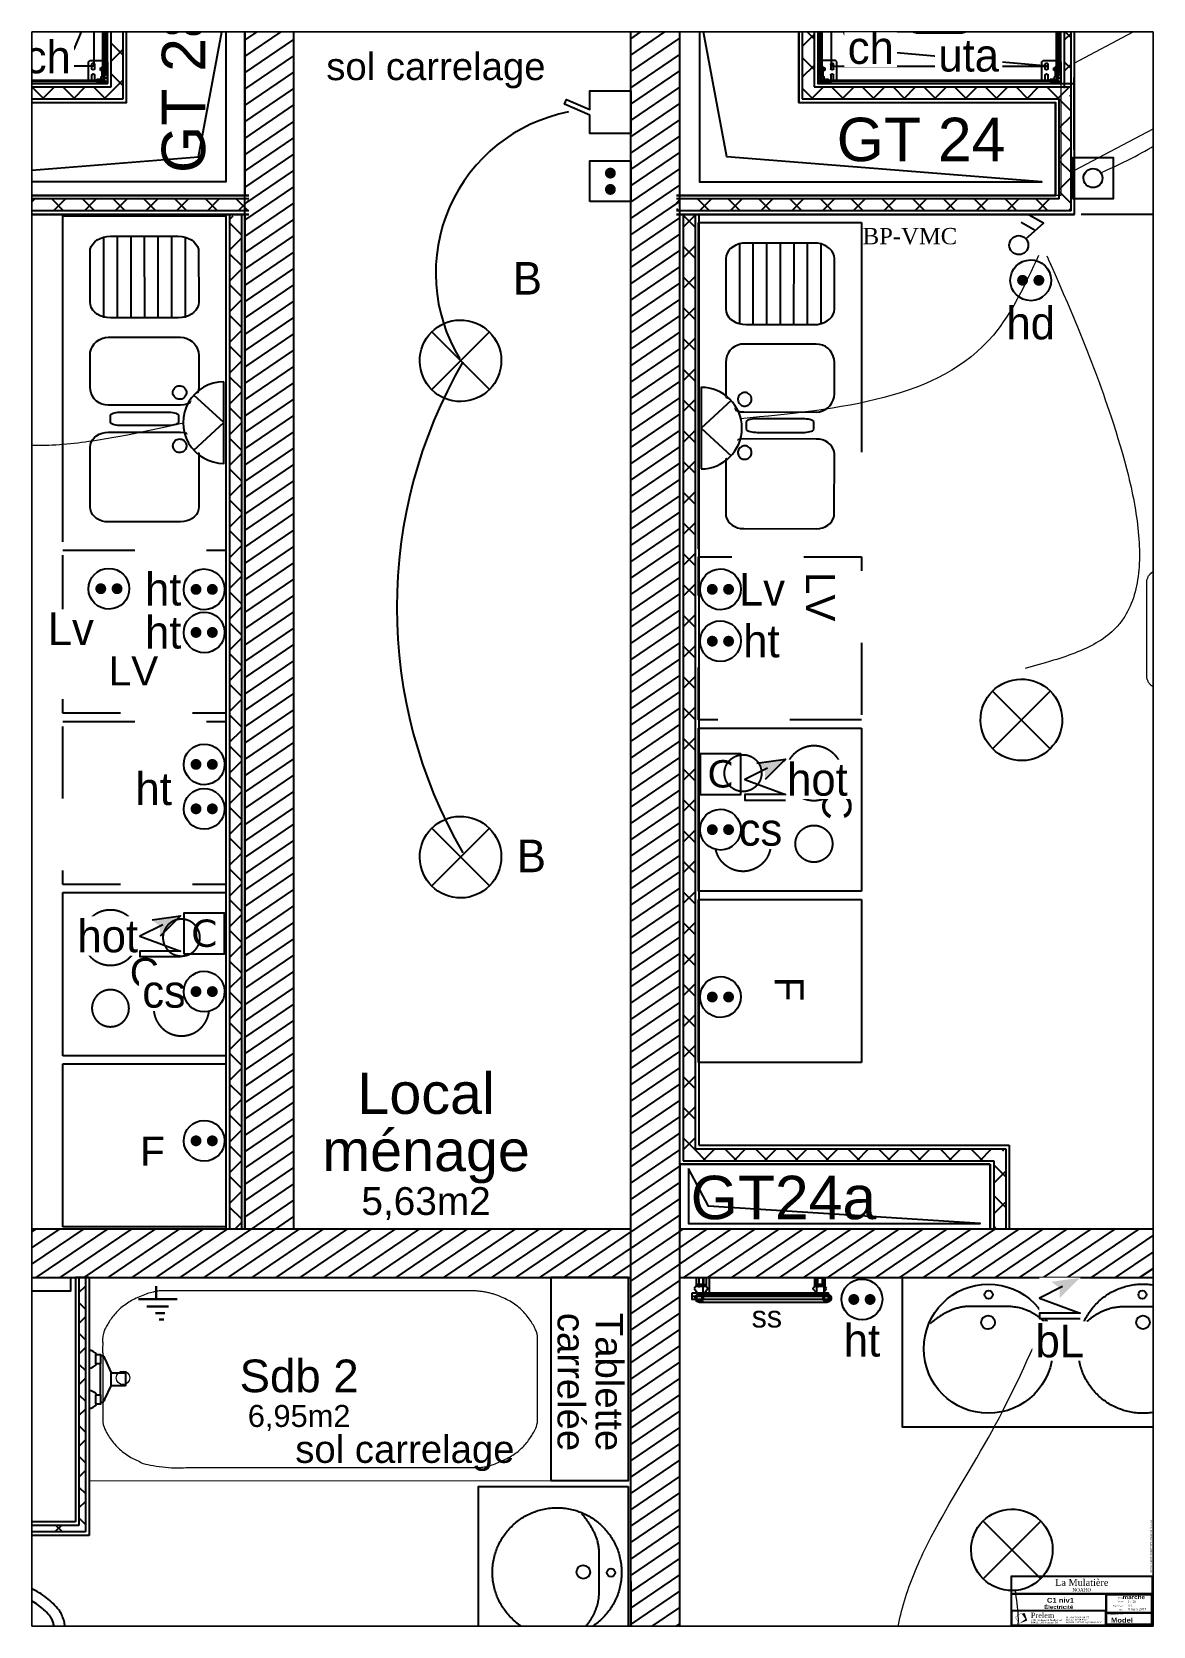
# Paper-space layout 'Layout1' of a CAD drawing. Header units: centimetres, sheet in millimetres. Extents: x 3 to 828, y 3 to 1176.
# The model-space entities are those that its viewports show. They can reach past a viewport. Long polylines and large blocks are cut down to what shows.
import ezdxf
from ezdxf.enums import TextEntityAlignment as Align

# ---------------------------------------------------------------- set-up
doc = ezdxf.new("R2010")
doc.units = ezdxf.units.CM
for name, pattern in [('Style de ligne -1', [0.41664, 0.20828, -0.20836]), ('Style de ligne -16', [0.192476, 0.123031, -0.069444]), ('Style de ligne -2', [0.694425, 0.48607, -0.208355]), ('Style de ligne -5', [0.20828, 0.069425, -0.138855])]:
    doc.linetypes.add(name, pattern=pattern)
doc.layers.get('0').update_dxf_attribs({"color": 252})
for name, color, linetype in [('3-BAT C-Niveau 1', 252, 'Continuous'), ('prlm-GT', 242, 'Continuous'), ('prlm-MOD', 64, 'Continuous'), ('prlm-VMC', 93, 'Continuous')]:
    doc.layers.add(name, color=color, linetype=linetype)
for name, color, linetype, lineweight in [('prlm-CHAUFF-CONV', 1, 'Continuous', 25), ('prlm-ELEC-CFO', 1, 'Continuous', 25), ('prlm-ZCARTOUCHE', 7, 'Continuous', 13)]:
    doc.layers.add(name, color=color, linetype=linetype, lineweight=lineweight)
doc.layers.add('prlm-ZEROPLOT', color=254, linetype='Continuous', plot=False)
doc.styles.add('Geneva', font='arial.ttf')
doc.styles.add('Helvetica', font='arial.ttf')
doc.styles.add('prlm-ariblk', font='ariblk.ttf', dxfattribs={"height": 2.7})
doc.styles.add('prlm-elec-cfo', font='comic.ttf', dxfattribs={"height": 12})
doc.styles.add('prlm-georgia', font='georgia.ttf', dxfattribs={"height": 1.8})
doc.styles.add('prlm-sejc', font='arial.ttf', dxfattribs={"height": 20})
doc.styles.add('prlm-verdana', font='verdana.ttf', dxfattribs={"height": 0.9})
doc.styles.add('prlm-vmc', font='pala.ttf', dxfattribs={"height": 14})
doc.styles.get("Standard").update_dxf_attribs({"font": 'isocp.shx', "height": 100})
pattern_1 = [(45, (89146.82, 134700.79), (-31.2347524, 39.0434405), [])]
pattern_2 = [(218.65981, (88960.93, 134700.8), (-199.24783, 287.75041), [])]

psp = doc.layouts.get("Layout1")

msp = doc.modelspace()

# ---------------------------------------------------------------- texts
for s, insert, char_height, attachment_point, rotation, line_spacing_factor, style in [('Dgt.', (229955.814, -347026.037), 151.3086, 2, 280.7235947, 0.834288, 'Helvetica'), ('LV', (228946.334, -349264.126), 106.5703, 2, 280.6997016, 1.060906, 'Geneva'), ('LV', (226451.442, -349960.525), 106.5703, 2, 10.7474879, 1.060906, 'Geneva'), ('C', (229148.445, -350006.646), 106.57, 2, 280.6997016, 1.060906, 'Geneva'), ('C', (226697.328, -351043.095), 106.57, 2, 10.7474879, 1.060906, 'Geneva'), ('Tablette\\Pcarrelée', (228718.038, -352247.91), 100.8724, 2, 280.7235947, 0.834288, 'Helvetica'), ('1\\P', (226378.954, -352346.09), 100.872, 1, 280.7235947, 0.834288, 'Helvetica'), ('Sdb 2\\P{\\H0.6752x;6,95m2}\\P', (227531.633, -352388.491), 120, 2, 10.7235947, 0.834288, 'Helvetica'), ('2\\P', (226123.636, -352395.215), 100.872, 1, 280.7235947, 0.834288, 'Helvetica'), ('3\\P', (225867.735, -352443.677), 100.872, 1, 280.7235947, 0.834288, 'Helvetica')]:
    msp.add_mtext(s, dxfattribs=dict(insert=insert, char_height=char_height, attachment_point=attachment_point, rotation=rotation, line_spacing_factor=line_spacing_factor, style=style))
at = {"layer": '3-BAT C-Niveau 1'}
for s, insert, char_height, attachment_point, rotation, line_spacing_factor, style in [('GT 24', (228624.671, -347531.65), 159.8524, 1, 10.7235947, 0.25, 'Geneva'), ('GT 28', (226222.691, -348193.515), 159.8524, 1, 100.7235947, 0.25, 'Geneva'), ('Local \\Pménage\\P{\\H0.6752x;5,63m2}\\P', (227794.11, -351264.866), 151.30859, 2, 10.7235947, 0.834288, 'Helvetica'), ('GT24a', (228821, -351456.107), 159.8524, 1, 10.7235947, 0.25, 'Geneva')]:
    msp.add_mtext(s, dxfattribs=dict(at, insert=insert, char_height=char_height, attachment_point=attachment_point, rotation=rotation, line_spacing_factor=line_spacing_factor, style=style))
at = {"layer": 'prlm-ELEC-CFO', "char_height": 60, "attachment_point": 1, "rotation": 10.7236014, "style": 'prlm-vmc'}
for insert in [(228794.186, -347912.316), (225347.12, -348701.353)]:
    msp.add_mtext_dynamic_manual_height_columns('BP-VMC', width=101.12978, gutter_width=50, heights=[0], dxfattribs=dict(at, insert=insert))

# ---------------------------------------------------------------- blocks, each defined once
blk = doc.blocks.new('cartouche_BET')
at = {"layer": 'prlm-ZCARTOUCHE'}
blk.add_hatch(color=0, dxfattribs=at).paths.add_polyline_path([(10, 4.5), (10.1, 4.2), (10, 4), (6.2, 1.2), (11.1, 3), (11.2, 3.2), (11.2, 3.6), (9.5, 8.4), (9.3, 8.6), (9, 8.6), (7.6, 8.1), (7.5, 8)])
at = {"layer": 'prlm-ZCARTOUCHE', "color": 0}
blk.add_lwpolyline([(0, 10), (0, 0), (69, 0), (69, 10)], close=True, dxfattribs=at)
for points, const_width in [([(6.8, 8.4), (2.8, 5.7), (2.7, 5.4), (2.8, 5.1), (5.5, 1.2), (5.8, 1.1), (6.2, 1.2), (10, 4), (10.1, 4.2), (10, 4.5), (7.2, 8.4), (7, 8.5), (6.8, 8.4)], 0.18), ([(6.2, 1.2), (11.1, 3), (11.2, 3.2), (11.2, 3.6), (9.5, 8.4), (9.3, 8.6), (9, 8.6), (7.6, 8.1), (7.5, 8)], 0.09)]:
    blk.add_lwpolyline(points, dxfattribs=dict(at, const_width=const_width))
at = {"layer": 'prlm-ZCARTOUCHE', "color": 0, "attachment_point": 4, "line_spacing_factor": 0.8, "style": 'prlm-verdana'}
for s, insert, char_height, width in [('{\\fGeorgia|b0|i0|c0|p18;Prelem}', (14, 6.9), 4, 47.634), ('170, boulevard Stalingrad   ^J69451 LYON cedex 06', (14, 2.6), 1.3, 47.634), ('tél: 04 78 68 94 77\\Pfax: {\\H0.92308x;04 78 85 55 01}   \\Pe-mail: contact {\\H0.7692x;@} prelem.com', (39.8, 3.4), 1.3, 31.069)]:
    blk.add_mtext(s, dxfattribs=dict(at, insert=insert, char_height=char_height, width=width))
blk = doc.blocks.new('$CTfon')
at = {"color": 0}
blk.add_wipeout([(-104.5, 37), (0.5, 37), (0.5, -0.5), (-104.5, -0.5)], dxfattribs=at).dxf.layer = 'prlm-ZCARTOUCHE'
at = {"layer": 'prlm-ZCARTOUCHE', "color": 0}
for points in [[(-104, 36.5), (0, 36.5), (0, 0), (-104, 0)], [(-103.5, 36), (-0.5, 36), (-0.5, 23.5), (-103.5, 23.5)], [(-103.5, 23), (-34.5, 23), (-34.5, 11), (-103.5, 11)], [(-34, 23), (-0.5, 23), (-0.5, 0.5), (-34, 0.5)], [(-1, 9.5), (-33.5, 9.5), (-33.5, 22.5), (-1, 22.5)], [(-1, 1), (-33.5, 1), (-33.5, 9), (-1, 9)]]:
    blk.add_lwpolyline(points, close=True, dxfattribs=at)
blk.add_blockref('cartouche_BET', (-103.5, 0.5), dxfattribs=at)
at = {"layer": 'prlm-ZCARTOUCHE', "color": 0, "linetype": 'ByBlock', "ltscale": 20, "char_height": 1, "attachment_point": 6}
for s, insert, width in [('{\\fGeorgia|b0|i1|c0|p18;Imprimé par}', (-21.5, 14.3), 11), ('{\\fGeorgia|b0|i1|c0|p18;Échelle}', (-21.5, 17.5), 11), ('{\\fGeorgia|b0|i1|c0|p18;Phase}', (-21.5, 20.1), 11), ('{\\fGeorgia|b0|i1|c0|p18;Date}', (-21.5, 11.5), 11), ('{\\fGeorgia|b0|i1|c0|p18;Référence du Plan}', (-21.5, 8), 12.86)]:
    blk.add_mtext(s, dxfattribs=dict(at, insert=insert, width=width))
blk = doc.blocks.new('$CTaff')
at = {"layer": 'prlm-ZCARTOUCHE', "color": 0, "linetype": 'ByBlock', "lineweight": -2, "style": 'prlm-georgia', "flags": 8}
blk.add_attdef('CTAFF', text='', height=5, dxfattribs=at).set_placement((-52.5, 32.1), align=Align.MIDDLE_CENTER)
blk = doc.blocks.new('$CTcli')
at = {"layer": 'prlm-ZCARTOUCHE', "color": 0, "linetype": 'ByBlock', "lineweight": -2, "style": 'prlm-georgia', "flags": 8}
blk.add_attdef('CTCLI', text='', height=2.5, dxfattribs=at).set_placement((-52.5, 26.7), align=Align.MIDDLE_CENTER)
blk = doc.blocks.new('$ctpha')
at = {"layer": 'prlm-ZCARTOUCHE', "color": 0, "style": 'prlm-ariblk', "flags": 8}
blk.add_attdef('CTPHA', text='', height=2.9, dxfattribs=at).set_placement((0, 0), align=Align.MIDDLE_CENTER)
blk = doc.blocks.new('$CTsca')
at = {"layer": 'prlm-ZCARTOUCHE', "color": 0, "style": 'prlm-georgia', "flags": 8}
blk.add_attdef('CTSCA', (-18.8, 17), '', height=1.8, dxfattribs=at)
blk = doc.blocks.new('$CTtit')
at = {"layer": 'prlm-ZCARTOUCHE', "color": 0, "linetype": 'ByBlock', "lineweight": -2, "style": 'prlm-ariblk', "flags": 8}
blk.add_attdef('CTTIT', text='', height=3.5, dxfattribs=at).set_placement((-68.2, 19), align=Align.MIDDLE_CENTER)
blk = doc.blocks.new('$ctlot')
at = {"layer": 'prlm-ZCARTOUCHE', "color": 0, "style": 'prlm-ariblk', "flags": 8}
blk.add_attdef('CTLOT', text='', height=2.8, dxfattribs=at).set_placement((0, 0), align=Align.MIDDLE_CENTER)
blk = doc.blocks.new('Sol carrelage')
at = {"insert": (0, -0.78), "char_height": 10.0872, "attachment_point": 2, "line_spacing_factor": 0.834288, "style": 'Helvetica'}
blk.add_mtext('sol carrelage', dxfattribs=at)
blk = doc.blocks.new('xi.dchrob')
at = {"layer": 'prlm-MOD', "color": 161}
for p, q in [((8.16, -2.3), (8.16, 2.3)), ((13.38, 1.16), (13.38, -1.16))]:
    blk.add_line(p, q, dxfattribs=at)
for points in [[(0, 10.66), (0, 4.16)], [(5.77, 7.56), (8.16, 2.38)], [(4.19, -5.66), (4.19, 5.66)], [(0, -4.16), (0, -10.66)], [(5.77, -7.26), (8.16, -2.37)]]:
    blk.add_lwpolyline(points, dxfattribs=at)
for points in [[(2.5, 9.16), (4.19, 9.16), (4.19, 5.66), (2.5, 5.66)], [(13.38, -2.37), (8.16, -2.37), (8.16, 2.38), (13.38, 2.38)], [(2.5, -5.66), (4.19, -5.66), (4.19, -9.16), (2.5, -9.16)]]:
    blk.add_lwpolyline(points, close=True, dxfattribs=at)
for centre, radius, start, end in [((0, 7.41), 3.25, 32.57897, 90), ((4.65, 7.56), 1.13, 0, 114.07431), ((0, 7.41), 3.25, 270, 327.42103), ((0, -7.41), 3.25, 32.57897, 90), ((0, -7.41), 3.25, 270, 327.42103), ((4.65, -7.26), 1.13, 245.92569, 360)]:
    blk.add_arc(centre, radius, start, end, dxfattribs=at)
blk = doc.blocks.new('xi.tsl-050-050')
at = {"layer": 'prlm-CHAUFF-CONV', "linetype": 'ByBlock', "lineweight": -2}
h = blk.add_hatch(color=0, dxfattribs=at)
edge = h.paths.add_edge_path()
edge.add_arc((-23.5, 7.5), 1.5, 0, 360)
edge = h.paths.add_edge_path(flags=17)
edge.add_arc((-23.5, 7.5), 1, 0, 360)
edge = h.paths.add_edge_path()
edge.add_arc((23.5, 7.5), 1.5, 0, 360)
edge = h.paths.add_edge_path(flags=17)
edge.add_arc((23.5, 7.5), 1, 0, 360)
at = {"layer": 'prlm-CHAUFF-CONV', "color": 0, "linetype": 'ByBlock', "lineweight": -2, "flags": 128}
for points in [[(23.5, 9), (-23.5, 9)], [(23.5, 6), (-23.5, 6)]]:
    blk.add_lwpolyline(points, dxfattribs=at)
at = {"layer": 'prlm-CHAUFF-CONV', "color": 0, "linetype": 'ByBlock', "lineweight": -2}
for points in [[(-19.73, 0), (-22.27, 0), (-22.27, 6), (-19.73, 6)], [(19.73, 0), (22.27, 0), (22.27, 6), (19.73, 6)]]:
    blk.add_lwpolyline(points, close=True, dxfattribs=at)
for centre, radius in [((-23.5, 7.5), 1.5), ((-23.5, 7.5), 1), ((23.5, 7.5), 1.5), ((23.5, 7.5), 1)]:
    blk.add_circle(centre, radius, dxfattribs=at)
at = {"layer": 'prlm-ZEROPLOT', "linetype": 'ByBlock', "lineweight": -2, "flags": 128}
blk.add_lwpolyline([(-21, 0), (21, 0)], dxfattribs=at)
blk = doc.blocks.new('MTI900_Alu_390')
at = {"layer": 'prlm-MOD', "color": 1, "linetype": 'Continuous'}
for p, q in [((-4.475, 0), (-4.472, 0)), ((-4.475, -0.003), (-4.475, 0)), ((-4.472, 0), (-4.278, 0)), ((-4.278, 0), (-4.225, 0)), ((-4.225, 0), (4.225, 0)), ((-4.225, -0.07), (-4.225, 0)), ((4.278, 0), (4.225, 0)), ((4.225, -0.07), (4.225, 0)), ((4.472, 0), (4.278, 0)), ((4.475, 0), (4.472, 0)), ((4.475, -0.003), (4.475, 0)), ((-4.475, -0.387), (-4.475, -0.003)), ((-4.475, -0.8), (-4.475, -0.387)), ((-4.308, -0.39), (-4.472, -0.39)), ((-4.457, -0.191), (-4.457, -0.021)), ((-4.457, -0.369), (-4.457, -0.209)), ((-4.454, -0.018), (-4.403, -0.018)), ((-4.376, -0.194), (-4.454, -0.194)), ((-4.454, -0.206), (-4.376, -0.206)), ((-4.403, -0.372), (-4.454, -0.372)), ((-4.43, -0.495), (-4.435, -0.5)), ((-4.435, -0.5), (-4.435, -0.55)), ((-4.435, -0.55), (-4.43, -0.555)), ((-4.43, -0.555), (-4.43, -0.495)), ((-4.405, -0.495), (-4.43, -0.495)), ((-4.43, -0.555), (-4.405, -0.555)), ((-4.395, -0.405), (-4.405, -0.415)), ((-4.405, -0.415), (-4.405, -3.465)), ((-4.395, -0.038), (-4.375, -0.027)), ((-4.395, -0.062), (-4.395, -0.038)), ((-4.375, -0.073), (-4.395, -0.062)), ((-4.395, -0.328), (-4.375, -0.317)), ((-4.395, -0.352), (-4.395, -0.328)), ((-4.375, -0.363), (-4.395, -0.352)), ((-4.34, -0.405), (-4.395, -0.405)), ((-4.375, -0.027), (-4.355, -0.038)), ((-4.355, -0.062), (-4.375, -0.073)), ((-4.375, -0.317), (-4.355, -0.328)), ((-4.355, -0.352), (-4.375, -0.363)), ((-4.373, -0.16), (-4.373, -0.191)), ((-4.373, -0.209), (-4.373, -0.24)), ((-4.373, -0.24), (-4.354, -0.27)), ((-4.354, -0.13), (-4.372, -0.159)), ((-4.355, -0.038), (-4.355, -0.062)), ((-4.338, -0.16), (-4.355, -0.19)), ((-4.355, -0.166), (-4.355, -0.234)), ((-4.355, -0.21), (-4.338, -0.24)), ((-4.355, -0.328), (-4.355, -0.352)), ((-4.336, -0.136), (-4.354, -0.164)), ((-4.354, -0.236), (-4.335, -0.265)), ((-4.353, -0.086), (-4.353, -0.129)), ((-4.353, -0.271), (-4.353, -0.304)), ((-4.347, -0.018), (-4.296, -0.018)), ((-4.296, -0.372), (-4.347, -0.372)), ((-4.33, -0.168), (-4.342, -0.168)), ((-4.33, -0.232), (-4.342, -0.232)), ((-4.305, -0.405), (-4.34, -0.405)), ((-4.34, -0.405), (-4.34, -3.475)), ((-4.338, -0.24), (-4.338, -0.16)), ((-4.33, -0.16), (-4.338, -0.16)), ((-4.338, -0.24), (-4.33, -0.24)), ((-4.335, -0.098), (-4.335, -0.134)), ((-4.335, -0.265), (-4.335, -0.302)), ((-4.298, -0.095), (-4.332, -0.095)), ((-4.332, -0.305), (-4.298, -0.305)), ((-4.296, -0.077), (-4.331, -0.077)), ((-4.33, -0.195), (-4.33, -0.103)), ((-4.325, -0.2), (-4.33, -0.195)), ((-4.33, -0.205), (-4.325, -0.2)), ((-4.33, -0.297), (-4.33, -0.205)), ((-4.328, -0.323), (-4.296, -0.323)), ((-4.327, -0.1), (-4.298, -0.1)), ((-4.298, -0.3), (-4.327, -0.3)), ((-4.305, -0.6), (-4.305, -0.393)), ((-4.295, -0.137), (-4.295, -0.098)), ((-4.295, -0.137), (-4.295, -0.142)), ((-4.295, -0.258), (-4.295, -0.263)), ((-4.295, -0.302), (-4.295, -0.263)), ((-4.293, -0.021), (-4.293, -0.074)), ((-4.293, -0.326), (-4.293, -0.369)), ((-4.278, -0.14), (-4.292, -0.14)), ((-4.292, -0.145), (-4.263, -0.145)), ((-4.25, -0.255), (-4.292, -0.255)), ((-4.292, -0.26), (-4.278, -0.26)), ((-4.275, -0.52), (-4.278, -0.523)), ((-4.278, -0.527), (-4.275, -0.53)), ((-4.275, -0.003), (-4.275, -0.137)), ((-4.275, -0.263), (-4.275, -0.52)), ((-4.215, -0.475), (-4.275, -0.475)), ((-4.275, -0.53), (-4.275, -0.52)), ((-4.275, -0.53), (-4.275, -0.6)), ((-4.275, -0.575), (-4.215, -0.575)), ((-4.27, -0.073), (-4.27, -0.09)), ((-4.27, -0.09), (-4.26, -0.12)), ((-4.267, -0.07), (-4.14, -0.07)), ((-4.26, -0.142), (-4.26, -0.12)), ((-4.25, -0.255), (-4.235, -0.24)), ((-4.235, -0.1), (-4.235, -0.24)), ((-3.963, -0.1), (-4.229, -0.1)), ((-4.225, -0.105), (-4.225, -0.1)), ((-4.225, -0.105), (-4.165, -0.105)), ((-4.225, -0.105), (-4.225, -0.12)), ((-4.225, -0.12), (-4.17, -0.12)), ((-4.215, -0.575), (-4.215, -0.475)), ((-4.203, -0.12), (-4.203, -0.125)), ((-4.203, -0.125), (-4.067, -0.125)), ((-4.203, -0.125), (-4.203, -0.135)), ((-4.203, -0.135), (-4.067, -0.135)), ((-4.165, -0.115), (-4.175, -0.125)), ((-4.167, -0.158), (-4.102, -0.158)), ((-4.165, -0.025), (-4.105, -0.025)), ((-4.165, -0.025), (-4.165, -0.07)), ((-4.165, -0.1), (-4.165, -0.115)), ((-4.105, -0.115), (-4.165, -0.115)), ((-4.135, -0.075), (-4.14, -0.07)), ((-4.13, -0.07), (-4.135, -0.075)), ((-4.13, -0.07), (-3.963, -0.07)), ((-4.105, -0.07), (-4.105, -0.025)), ((-4.105, -0.115), (-4.105, -0.1)), ((-4.105, -0.105), (4.105, -0.105)), ((-4.095, -0.125), (-4.105, -0.115)), ((-4.1, -0.12), (4.1, -0.12)), ((-4.067, -0.125), (-4.067, -0.12)), ((-4.067, -0.135), (-4.067, -0.125)), ((-3.995, -0.3), (-3.995, -0.15)), ((-3.995, -0.7), (-3.995, -0.55)), ((-3.96, -0.073), (-3.96, -0.097)), ((-3.96, -0.09), (3.96, -0.09)), ((-3.895, -0.15), (-3.895, -0.3)), ((-3.895, -0.55), (-3.895, -0.7)), ((-3.775, -0.12), (-3.775, -0.8)), ((3.775, -0.12), (3.775, -0.8)), ((3.895, -0.15), (3.895, -0.3)), ((3.895, -0.55), (3.895, -0.7)), ((3.96, -0.073), (3.96, -0.097)), ((4.13, -0.07), (3.963, -0.07)), ((3.963, -0.1), (4.229, -0.1)), ((3.995, -0.3), (3.995, -0.15)), ((3.995, -0.7), (3.995, -0.55)), ((4.067, -0.12), (4.067, -0.125)), ((4.067, -0.125), (4.203, -0.125)), ((4.067, -0.125), (4.067, -0.135)), ((4.067, -0.135), (4.203, -0.135)), ((4.105, -0.115), (4.095, -0.125)), ((4.103, -0.158), (4.168, -0.158)), ((4.105, -0.025), (4.165, -0.025)), ((4.105, -0.025), (4.105, -0.07)), ((4.105, -0.1), (4.105, -0.115)), ((4.165, -0.115), (4.105, -0.115)), ((4.135, -0.075), (4.13, -0.07)), ((4.14, -0.07), (4.135, -0.075)), ((4.267, -0.07), (4.14, -0.07)), ((4.165, -0.07), (4.165, -0.025)), ((4.165, -0.115), (4.165, -0.1)), ((4.165, -0.105), (4.225, -0.105)), ((4.175, -0.125), (4.165, -0.115)), ((4.17, -0.12), (4.225, -0.12)), ((4.203, -0.125), (4.203, -0.12)), ((4.203, -0.135), (4.203, -0.125)), ((4.215, -0.475), (4.215, -0.575)), ((4.275, -0.475), (4.215, -0.475)), ((4.215, -0.575), (4.275, -0.575)), ((4.225, -0.105), (4.225, -0.1)), ((4.225, -0.105), (4.225, -0.12)), ((4.235, -0.1), (4.235, -0.24)), ((4.235, -0.24), (4.25, -0.255)), ((4.25, -0.255), (4.292, -0.255)), ((4.26, -0.12), (4.27, -0.09)), ((4.26, -0.142), (4.26, -0.12)), ((4.292, -0.145), (4.263, -0.145)), ((4.27, -0.09), (4.27, -0.073)), ((4.275, -0.003), (4.275, -0.137)), ((4.275, -0.263), (4.275, -0.52)), ((4.275, -0.52), (4.278, -0.523)), ((4.275, -0.52), (4.275, -0.53)), ((4.278, -0.527), (4.275, -0.53)), ((4.275, -0.53), (4.275, -0.6)), ((4.278, -0.14), (4.292, -0.14)), ((4.292, -0.26), (4.278, -0.26)), ((4.293, -0.021), (4.293, -0.074)), ((4.293, -0.326), (4.293, -0.369)), ((4.295, -0.137), (4.295, -0.098)), ((4.295, -0.137), (4.295, -0.142)), ((4.295, -0.258), (4.295, -0.263)), ((4.295, -0.302), (4.295, -0.263)), ((4.347, -0.018), (4.296, -0.018)), ((4.296, -0.077), (4.331, -0.077)), ((4.328, -0.323), (4.296, -0.323)), ((4.296, -0.372), (4.347, -0.372)), ((4.298, -0.095), (4.332, -0.095)), ((4.327, -0.1), (4.298, -0.1)), ((4.298, -0.3), (4.327, -0.3)), ((4.332, -0.305), (4.298, -0.305)), ((4.305, -0.6), (4.305, -0.393)), ((4.34, -0.405), (4.305, -0.405)), ((4.308, -0.39), (4.472, -0.39)), ((4.33, -0.195), (4.325, -0.2)), ((4.325, -0.2), (4.33, -0.205)), ((4.33, -0.195), (4.33, -0.103)), ((4.338, -0.16), (4.33, -0.16)), ((4.33, -0.168), (4.342, -0.168)), ((4.33, -0.297), (4.33, -0.205)), ((4.33, -0.232), (4.342, -0.232)), ((4.33, -0.24), (4.338, -0.24)), ((4.335, -0.098), (4.335, -0.134)), ((4.354, -0.236), (4.335, -0.265)), ((4.335, -0.265), (4.335, -0.302)), ((4.336, -0.136), (4.354, -0.164)), ((4.338, -0.16), (4.338, -0.24)), ((4.355, -0.19), (4.338, -0.16)), ((4.338, -0.24), (4.355, -0.21)), ((4.34, -0.405), (4.34, -3.475)), ((4.395, -0.405), (4.34, -0.405)), ((4.353, -0.086), (4.353, -0.129)), ((4.353, -0.271), (4.353, -0.304)), ((4.354, -0.13), (4.372, -0.159)), ((4.373, -0.24), (4.354, -0.27)), ((4.355, -0.038), (4.375, -0.027)), ((4.355, -0.062), (4.355, -0.038)), ((4.375, -0.073), (4.355, -0.062)), ((4.355, -0.166), (4.355, -0.234)), ((4.355, -0.328), (4.375, -0.317)), ((4.355, -0.352), (4.355, -0.328)), ((4.375, -0.363), (4.355, -0.352)), ((4.373, -0.16), (4.373, -0.191)), ((4.373, -0.209), (4.373, -0.24)), ((4.375, -0.027), (4.395, -0.038)), ((4.395, -0.062), (4.375, -0.073)), ((4.375, -0.317), (4.395, -0.328)), ((4.395, -0.352), (4.375, -0.363)), ((4.454, -0.194), (4.376, -0.194)), ((4.376, -0.206), (4.454, -0.206)), ((4.395, -0.038), (4.395, -0.062)), ((4.395, -0.328), (4.395, -0.352)), ((4.405, -0.415), (4.395, -0.405)), ((4.454, -0.018), (4.403, -0.018)), ((4.403, -0.372), (4.454, -0.372)), ((4.405, -0.415), (4.405, -3.465)), ((4.43, -0.495), (4.405, -0.495)), ((4.405, -0.555), (4.43, -0.555)), ((4.43, -0.495), (4.43, -0.555)), ((4.435, -0.5), (4.43, -0.495)), ((4.43, -0.555), (4.435, -0.55)), ((4.435, -0.55), (4.435, -0.5)), ((4.457, -0.191), (4.457, -0.021)), ((4.457, -0.369), (4.457, -0.209)), ((4.475, -0.387), (4.475, -0.003)), ((4.475, -0.8), (4.475, -0.387)), ((-4.425, -0.85), (-4.475, -0.8)), ((-4.405, -0.85), (-4.425, -0.85)), ((-4.305, -0.6), (-4.305, -3.277)), ((-3.825, -0.85), (-4.305, -0.85)), ((-4.285, -0.61), (-4.295, -0.61)), ((-3.775, -0.8), (-3.825, -0.85)), ((3.775, -0.8), (3.825, -0.85)), ((3.825, -0.85), (4.305, -0.85)), ((4.285, -0.61), (4.295, -0.61)), ((4.305, -0.6), (4.305, -3.277)), ((4.405, -0.85), (4.425, -0.85)), ((4.425, -0.85), (4.475, -0.8)), ((-1.495, -2.16), (-1.495, -3.215)), ((-1.48, -2.16), (-1.495, -2.16)), ((-1.48, -2.16), (-1.48, -3.215)), ((-1.48, -2.16), (-1.465, -2.16)), ((-1.465, -2.16), (-1.05, -2.16)), ((-1.465, -2.16), (-1.465, -3.215)), ((-1.05, -2.525), (-1.05, -2.065)), ((-1.05, -2.065), (-0.85, -2.065)), ((-0.85, -1.865), (0.85, -1.865)), ((-0.85, -1.865), (-0.85, -2.065)), ((0.85, -2.065), (-0.85, -2.065)), ((-0.85, -2.065), (-0.85, -2.465)), ((0.85, -1.865), (0.85, -2.065)), ((0.85, -2.465), (0.85, -2.065)), ((1.05, -2.065), (0.85, -2.065)), ((1.05, -2.065), (1.05, -2.525)), ((1.05, -2.16), (1.465, -2.16)), ((1.465, -2.16), (1.48, -2.16)), ((1.465, -2.16), (1.465, -3.215)), ((1.48, -2.16), (1.48, -3.215)), ((1.48, -2.16), (1.495, -2.16)), ((1.495, -2.16), (1.495, -3.215)), ((-1.134, -2.925), (-1.1, -2.925)), ((-1.134, -3.071), (-1.134, -2.925)), ((-1.1, -2.925), (-1.1, -3.215)), ((-1.1, -2.925), (-1.05, -2.925)), ((-1.05, -3.215), (-1.05, -2.525)), ((-0.99, -2.525), (-1.05, -2.525)), ((-0.99, -2.465), (-0.912, -2.465)), ((-0.99, -2.525), (-0.99, -2.465)), ((-0.99, -2.525), (-0.99, -3.215)), ((-0.912, -2.525), (-0.99, -2.525)), ((0.93, -2.585), (-0.93, -2.585)), ((-0.93, -3.215), (-0.93, -2.585)), ((-0.85, -2.465), (-0.912, -2.465)), ((-0.912, -2.525), (-0.912, -2.465)), ((-0.85, -2.465), (0.85, -2.465)), ((-0.85, -2.465), (-0.85, -2.524)), ((0.85, -2.524), (-0.85, -2.524)), ((-0.85, -3.215), (-0.85, -2.585)), ((-0.277, -2.915), (-0.277, -2.865)), ((-0.132, -2.865), (-0.277, -2.865)), ((-0.132, -2.915), (-0.277, -2.915)), ((-0.277, -2.918), (-0.277, -2.915)), ((-0.277, -2.918), (-0.132, -2.918)), ((-0.277, -3.558), (-0.277, -2.918)), ((-0.132, -2.915), (-0.132, -2.865)), ((-0.132, -2.918), (-0.132, -2.915)), ((-0.132, -3.558), (-0.132, -2.918)), ((0.912, -2.465), (0.85, -2.465)), ((0.85, -2.465), (0.85, -2.524)), ((0.85, -2.585), (0.85, -3.215)), ((0.912, -2.465), (0.99, -2.465)), ((0.912, -2.465), (0.912, -2.525)), ((0.99, -2.525), (0.912, -2.525)), ((0.93, -2.585), (0.93, -3.215)), ((0.99, -2.465), (0.99, -2.525)), ((0.99, -3.215), (0.99, -2.525)), ((1.05, -2.525), (0.99, -2.525)), ((1.05, -2.525), (1.05, -3.215)), ((1.1, -2.925), (1.05, -2.925)), ((1.1, -3.215), (1.1, -2.925)), ((1.1, -2.925), (1.134, -2.925)), ((1.134, -3.071), (1.134, -2.925)), ((-4.475, -3.355), (-4.475, -3.335)), ((-4.475, -3.335), (-4.455, -3.335)), ((-4.475, -3.69), (-4.475, -3.355)), ((-4.455, -3.355), (-4.475, -3.355)), ((-4.455, -3.335), (-4.455, -3.355)), ((-4.455, -3.69), (-4.455, -3.355)), ((-4.43, -3.325), (-4.435, -3.33)), ((-4.435, -3.33), (-4.435, -3.38)), ((-4.435, -3.38), (-4.43, -3.385)), ((-4.43, -3.385), (-4.43, -3.325)), ((-4.405, -3.325), (-4.43, -3.325)), ((-4.43, -3.385), (-4.405, -3.385)), ((-4.405, -3.465), (-4.395, -3.475)), ((-4.34, -3.475), (-4.395, -3.475)), ((-4.305, -3.475), (-4.34, -3.475)), ((-4.305, -3.553), (-4.305, -3.277)), ((-4.295, -3.267), (-4.285, -3.267)), ((-4.29, -3.507), (-4.285, -3.504)), ((-4.29, -3.507), (-4.29, -3.549)), ((-4.274, -3.504), (-4.287, -3.504)), ((-4.276, -3.348), (-4.278, -3.35)), ((-4.278, -3.354), (-4.276, -3.356)), ((-4.275, -3.277), (-4.275, -3.346)), ((-4.215, -3.305), (-4.275, -3.305)), ((-4.275, -3.358), (-4.275, -3.346)), ((-4.275, -3.358), (-4.275, -3.484)), ((-4.275, -3.405), (-4.215, -3.405)), ((-4.272, -3.487), (-4.178, -3.487)), ((-4.271, -3.518), (-4.271, -3.507)), ((-4.24, -3.478), (-4.23, -3.472)), ((-4.23, -3.472), (-4.22, -3.478)), ((-4.215, -3.405), (-4.215, -3.305)), ((-4.175, -3.207), (-4.175, -3.187)), ((-4.135, -3.187), (-4.175, -3.187)), ((-4.175, -3.337), (-4.175, -3.207)), ((-4.125, -3.207), (-4.175, -3.207)), ((-4.175, -3.487), (-4.175, -3.337)), ((-4.14, -3.337), (-4.175, -3.337)), ((-4.175, -3.49), (-4.175, -3.487)), ((-4.175, -3.487), (-4.155, -3.487)), ((-4.175, -3.49), (-4.175, -3.601)), ((-4.155, -3.497), (-4.175, -3.497)), ((-4.14, -3.487), (-4.155, -3.487)), ((-4.155, -3.487), (-4.155, -3.497)), ((-4.155, -3.702), (-4.155, -3.497)), ((-4.14, -3.487), (-4.14, -3.337)), ((-4.125, -3.487), (-4.14, -3.487)), ((-4.14, -3.577), (-4.14, -3.487)), ((-4.136, -3.497), (-4.14, -3.497)), ((-4.135, -3.077), (-4.136, -3.497)), ((-4.135, -3.077), (-4.05, -3.077)), ((-4.125, -3.487), (-4.125, -3.207)), ((-4.022, -3.692), (-4.05, -3.077)), ((-4.05, -3.077), (-4.035, -3.077)), ((-4.035, -3.077), (-4.007, -3.691)), ((-0.277, -3.215), (-4.029, -3.215)), ((-0.277, -3.245), (-4.027, -3.245)), ((-4.021, -3.285), (-4.026, -3.286)), ((-4.022, -3.356), (-4.017, -3.356)), ((-4.021, -3.285), (-4.017, -3.356)), ((-4.012, -3.482), (-4.017, -3.482)), ((-4.012, -3.482), (-4.008, -3.552)), ((-1.38, -3.106), (-1.408, -3.12)), ((-1.408, -3.12), (-1.408, -3.17)), ((-1.408, -3.17), (-1.384, -3.17)), ((-1.395, -3.17), (-1.395, -3.172)), ((-1.395, -3.172), (-1.225, -3.172)), ((-1.384, -3.17), (-1.359, -3.17)), ((-1.38, -3.106), (-1.24, -3.106)), ((-1.36, -3.172), (-1.36, -3.215)), ((-1.359, -3.12), (-1.359, -3.17)), ((-1.359, -3.17), (-1.31, -3.17)), ((-1.351, -3.215), (-1.351, -3.172)), ((-1.31, -3.17), (-1.261, -3.17)), ((-1.269, -3.215), (-1.269, -3.172)), ((-1.261, -3.12), (-1.261, -3.17)), ((-1.261, -3.17), (-1.236, -3.17)), ((-1.26, -3.215), (-1.26, -3.172)), ((-1.25, -3.215), (-1.134, -3.071)), ((-1.212, -3.12), (-1.24, -3.106)), ((-1.236, -3.17), (-1.214, -3.17)), ((-1.225, -3.172), (-1.225, -3.17)), ((-1.212, -3.12), (-1.212, -3.167)), ((4.029, -3.215), (-0.132, -3.215)), ((4.027, -3.245), (-0.132, -3.245)), ((1.25, -3.215), (1.134, -3.071)), ((1.24, -3.106), (1.212, -3.12)), ((1.212, -3.12), (1.212, -3.167)), ((1.214, -3.17), (1.236, -3.17)), ((1.225, -3.17), (1.225, -3.172)), ((1.225, -3.172), (1.395, -3.172)), ((1.236, -3.17), (1.261, -3.17)), ((1.24, -3.106), (1.38, -3.106)), ((1.26, -3.172), (1.26, -3.215)), ((1.261, -3.12), (1.261, -3.17)), ((1.261, -3.17), (1.31, -3.17)), ((1.269, -3.215), (1.269, -3.172)), ((1.31, -3.17), (1.359, -3.17)), ((1.351, -3.215), (1.351, -3.172)), ((1.359, -3.12), (1.359, -3.17)), ((1.359, -3.17), (1.384, -3.17)), ((1.36, -3.215), (1.36, -3.172)), ((1.408, -3.12), (1.38, -3.106)), ((1.384, -3.17), (1.408, -3.17)), ((1.395, -3.172), (1.395, -3.17)), ((1.408, -3.12), (1.408, -3.17)), ((4.007, -3.691), (4.035, -3.077)), ((4.008, -3.552), (4.012, -3.482)), ((4.017, -3.482), (4.012, -3.482)), ((4.017, -3.356), (4.021, -3.285)), ((4.017, -3.356), (4.022, -3.356)), ((4.026, -3.286), (4.021, -3.285)), ((4.05, -3.077), (4.022, -3.692)), ((4.035, -3.077), (4.05, -3.077)), ((4.135, -3.077), (4.05, -3.077)), ((4.125, -3.207), (4.125, -3.487)), ((4.125, -3.207), (4.175, -3.207)), ((4.125, -3.487), (4.14, -3.487)), ((4.136, -3.497), (4.135, -3.077)), ((4.135, -3.187), (4.175, -3.187)), ((4.14, -3.497), (4.136, -3.497)), ((4.14, -3.337), (4.175, -3.337)), ((4.14, -3.487), (4.14, -3.337)), ((4.14, -3.487), (4.155, -3.487)), ((4.14, -3.487), (4.14, -3.577)), ((4.155, -3.487), (4.175, -3.487)), ((4.155, -3.497), (4.155, -3.487)), ((4.155, -3.702), (4.155, -3.497)), ((4.175, -3.497), (4.155, -3.497)), ((4.175, -3.187), (4.175, -3.207)), ((4.175, -3.207), (4.175, -3.337)), ((4.175, -3.337), (4.175, -3.487)), ((4.175, -3.487), (4.175, -3.49)), ((4.175, -3.49), (4.175, -3.601)), ((4.272, -3.487), (4.178, -3.487)), ((4.215, -3.305), (4.215, -3.405)), ((4.275, -3.305), (4.215, -3.305)), ((4.215, -3.405), (4.275, -3.405)), ((4.22, -3.478), (4.23, -3.472)), ((4.23, -3.472), (4.24, -3.478)), ((4.271, -3.507), (4.271, -3.518)), ((4.287, -3.504), (4.274, -3.504)), ((4.275, -3.277), (4.275, -3.346)), ((4.275, -3.346), (4.275, -3.358)), ((4.275, -3.358), (4.275, -3.484)), ((4.276, -3.348), (4.278, -3.35)), ((4.278, -3.354), (4.276, -3.356)), ((4.295, -3.267), (4.285, -3.267)), ((4.285, -3.504), (4.29, -3.507)), ((4.29, -3.549), (4.29, -3.507)), ((4.305, -3.553), (4.305, -3.277)), ((4.34, -3.475), (4.305, -3.475)), ((4.395, -3.475), (4.34, -3.475)), ((4.395, -3.475), (4.405, -3.465)), ((4.43, -3.325), (4.405, -3.325)), ((4.405, -3.385), (4.43, -3.385)), ((4.43, -3.325), (4.43, -3.385)), ((4.435, -3.33), (4.43, -3.325)), ((4.43, -3.385), (4.435, -3.38)), ((4.435, -3.38), (4.435, -3.33)), ((4.455, -3.355), (4.455, -3.335)), ((4.455, -3.335), (4.475, -3.335)), ((4.455, -3.69), (4.455, -3.355)), ((4.475, -3.355), (4.455, -3.355)), ((4.475, -3.335), (4.475, -3.355)), ((4.475, -3.69), (4.475, -3.355)), ((-4.455, -3.682), (-4.455, -3.68)), ((-4.452, -3.677), (-4.279, -3.677)), ((-4.215, -3.695), (-4.45, -3.695)), ((-4.215, -3.715), (-4.45, -3.715)), ((-4.285, -3.692), (-4.445, -3.692)), ((-4.378, -3.747), (-4.378, -3.727)), ((-4.378, -3.727), (-4.298, -3.727)), ((-4.375, -3.747), (-4.378, -3.747)), ((-4.375, -3.737), (4.375, -3.737)), ((-4.375, -3.747), (-4.375, -3.737)), ((4.375, -3.747), (-4.375, -3.747)), ((-4.375, -3.747), (-4.375, -3.792)), ((-4.375, -3.902), (-4.375, -3.792)), ((-4.375, -3.902), (4.375, -3.902)), ((-4.345, -3.724), (-4.345, -3.718)), ((-4.342, -3.715), (-4.288, -3.715)), ((-4.298, -3.727), (-4.342, -3.727)), ((-4.277, -3.582), (-4.304, -3.555)), ((-4.298, -3.727), (-4.298, -3.737)), ((-4.295, -3.734), (-4.295, -3.73)), ((-4.291, -3.577), (-4.291, -3.568)), ((-4.281, -3.583), (-4.291, -3.577)), ((-4.287, -3.552), (-4.282, -3.552)), ((-4.265, -3.69), (-4.283, -3.69)), ((-4.283, -3.72), (-4.265, -3.72)), ((-4.279, -3.549), (-4.279, -3.545)), ((-4.277, -3.676), (-4.268, -3.663)), ((-4.276, -3.542), (-4.273, -3.542)), ((-4.276, -3.627), (-4.276, -3.584)), ((-4.265, -3.716), (-4.269, -3.72)), ((-4.266, -3.521), (-4.268, -3.521)), ((-4.198, -3.637), (-4.266, -3.637)), ((-4.263, -3.657), (-4.265, -3.659)), ((-4.225, -3.659), (-4.265, -3.659)), ((-4.265, -3.659), (-4.265, -3.662)), ((-4.265, -3.662), (-4.225, -3.662)), ((-4.265, -3.69), (-4.265, -3.695)), ((-4.262, -3.716), (-4.265, -3.716)), ((-4.227, -3.657), (-4.263, -3.657)), ((-4.252, -3.692), (-4.262, -3.692)), ((-4.261, -3.657), (-4.261, -3.662)), ((-4.261, -3.69), (-4.261, -3.695)), ((-4.26, -3.715), (-4.231, -3.715)), ((-4.247, -3.687), (-4.252, -3.692)), ((-4.247, -3.732), (-4.252, -3.737)), ((-4.241, -3.734), (-4.249, -3.734)), ((-4.238, -3.692), (-4.243, -3.687)), ((-4.238, -3.737), (-4.243, -3.732)), ((-4.228, -3.692), (-4.238, -3.692)), ((-4.229, -3.657), (-4.229, -3.662)), ((-4.229, -3.69), (-4.229, -3.695)), ((-4.225, -3.716), (-4.229, -3.716)), ((-4.225, -3.659), (-4.227, -3.657)), ((-4.225, -3.662), (-4.225, -3.659)), ((-4.225, -3.69), (-4.198, -3.69)), ((-4.225, -3.695), (-4.225, -3.69)), ((-4.221, -3.72), (-4.225, -3.716)), ((-4.225, -3.72), (-4.215, -3.72)), ((-4.222, -3.663), (-4.213, -3.676)), ((-4.215, -3.715), (-4.215, -3.695)), ((-4.215, -3.695), (-4.195, -3.695)), ((-4.195, -3.715), (-4.215, -3.715)), ((-4.215, -3.72), (-4.215, -3.722)), ((-4.212, -3.725), (-4.198, -3.725)), ((-4.211, -3.677), (-4.198, -3.677)), ((-4.195, -3.561), (-4.195, -3.523)), ((-4.195, -3.674), (-4.195, -3.64)), ((-4.195, -3.722), (-4.195, -3.693)), ((-4.176, -3.603), (-4.183, -3.61)), ((-4.183, -3.614), (-4.176, -3.621)), ((-4.175, -3.623), (-4.175, -3.601)), ((-4.175, -3.623), (-4.175, -3.734)), ((-4.175, -3.737), (-4.175, -3.734)), ((-4.165, -3.737), (-4.165, -3.726)), ((-4.115, -3.577), (-4.155, -3.577)), ((-4.155, -3.647), (-4.115, -3.647)), ((-4.14, -3.657), (-4.14, -3.647)), ((-3.907, -3.717), (-4.14, -3.717)), ((-4.135, -3.717), (-4.135, -3.712)), ((-4.105, -3.712), (-4.135, -3.712)), ((-4.125, -3.692), (-4.022, -3.692)), ((-4.125, -3.702), (-4.125, -3.692)), ((-4.125, -3.702), (-4.105, -3.702)), ((-4.115, -3.647), (-4.115, -3.577)), ((-4.105, -3.702), (-3.965, -3.702)), ((-4.105, -3.702), (-4.105, -3.712)), ((-4.105, -3.712), (-4.105, -3.717)), ((-3.965, -3.712), (-4.105, -3.712)), ((-4.007, -3.691), (-4.022, -3.692)), ((-4.022, -3.692), (-4.022, -3.692)), ((-4.013, -3.552), (-4.008, -3.552)), ((-3.707, -3.685), (-4.007, -3.685)), ((-4.007, -3.691), (-4.007, -3.692)), ((-3.965, -3.702), (-3.945, -3.702)), ((-3.965, -3.702), (-3.965, -3.712)), ((-3.965, -3.717), (-3.965, -3.712)), ((-3.935, -3.712), (-3.965, -3.712)), ((-3.935, -3.712), (-3.935, -3.717)), ((-3.935, -3.715), (-3.713, -3.715)), ((-3.907, -3.737), (-3.907, -3.717)), ((-3.907, -3.717), (-3.893, -3.717)), ((-3.893, -3.717), (-3.86, -3.717)), ((-3.893, -3.717), (-3.893, -3.737)), ((-3.86, -3.717), (-3.45, -3.717)), ((-3.86, -3.717), (-3.86, -3.737)), ((-3.705, -3.677), (-3.713, -3.717)), ((-3.66, -3.677), (-3.705, -3.677)), ((-3.685, -3.532), (-3.625, -3.532)), ((-3.685, -3.532), (-3.685, -3.677)), ((-3.679, -3.677), (-3.679, -3.532)), ((-3.66, -3.622), (-3.655, -3.622)), ((-3.66, -3.622), (-3.66, -3.636)), ((-3.66, -3.636), (-3.655, -3.636)), ((-3.66, -3.636), (-3.66, -3.717)), ((-3.655, -3.622), (-3.655, -3.636)), ((-3.655, -3.636), (-3.655, -3.717)), ((-3.655, -3.677), (-3.605, -3.677)), ((-3.631, -3.677), (-3.631, -3.532)), ((-3.625, -3.677), (-3.625, -3.532)), ((-3.597, -3.717), (-3.605, -3.677)), ((-0.26, -3.685), (-3.603, -3.685)), ((-3.597, -3.715), (-0.25, -3.715)), ((-3.45, -3.717), (-3.45, -3.737)), ((-3.45, -3.717), (-3.417, -3.717)), ((-3.417, -3.737), (-3.417, -3.717)), ((-3.417, -3.717), (-3.403, -3.717)), ((-3.185, -3.717), (-3.403, -3.717)), ((-3.403, -3.717), (-3.403, -3.737)), ((-3.185, -3.717), (-3.175, -3.717)), ((-3.185, -3.737), (-3.185, -3.717)), ((-3.175, -3.717), (-3.175, -3.737)), ((-3.175, -3.735), (-0.243, -3.735)), ((-1.075, -3.985), (-1.075, -3.902)), ((-1.075, -4.03), (-1.075, -3.985)), ((-1.055, -4.05), (-1.055, -4.005)), ((-1.055, -4.05), (-0.706, -4.05)), ((-0.975, -3.902), (-0.975, -3.973)), ((-0.975, -3.973), (0.975, -3.973)), ((-0.975, -3.993), (-0.975, -3.973)), ((0.975, -3.993), (-0.975, -3.993)), ((-0.765, -4.07), (-0.765, -4.05)), ((-0.735, -4.1), (-0.735, -4.1)), ((-0.735, -4.1), (-0.142, -4.1)), ((0.576, -4.05), (-0.576, -4.05)), ((-0.574, -4.05), (-0.574, -4.063)), ((-0.142, -4.063), (-0.574, -4.063)), ((-0.277, -3.558), (-0.132, -3.558)), ((-0.277, -3.56), (-0.277, -3.558)), ((-0.277, -3.61), (-0.277, -3.56)), ((-0.26, -3.56), (-0.277, -3.56)), ((-0.255, -3.61), (-0.277, -3.61)), ((-0.26, -3.558), (-0.26, -3.608)), ((-0.15, -3.608), (-0.26, -3.608)), ((-0.15, -3.638), (-0.26, -3.638)), ((-0.26, -3.638), (-0.26, -3.708)), ((-0.26, -3.708), (-0.15, -3.708)), ((-0.255, -3.608), (-0.255, -3.638)), ((-0.25, -3.708), (-0.25, -3.723)), ((-0.25, -3.723), (-0.16, -3.723)), ((-0.167, -3.735), (3.175, -3.735)), ((-0.16, -3.723), (-0.16, -3.708)), ((-0.16, -3.715), (3.598, -3.715)), ((-0.155, -3.638), (-0.155, -3.608)), ((-0.132, -3.61), (-0.155, -3.61)), ((-0.15, -3.608), (-0.15, -3.558)), ((-0.132, -3.56), (-0.15, -3.56)), ((-0.15, -3.708), (-0.15, -3.638)), ((3.604, -3.685), (-0.15, -3.685)), ((-0.142, -4.063), (-0.142, -4.05)), ((-0.142, -4.1), (-0.142, -4.063)), ((-0.132, -3.56), (-0.132, -3.558)), ((-0.132, -3.61), (-0.132, -3.56)), ((-0.131, -4.05), (-0.131, -4.063)), ((0.574, -4.063), (-0.131, -4.063)), ((-0.131, -4.063), (-0.131, -4.1)), ((-0.131, -4.1), (0.735, -4.1)), ((0.574, -4.05), (0.574, -4.063)), ((0.704, -4.05), (1.055, -4.05)), ((0.735, -4.1), (0.735, -4.1)), ((0.765, -4.07), (0.765, -4.05)), ((0.975, -3.973), (0.975, -3.902)), ((0.975, -3.973), (0.975, -3.993)), ((1.055, -4.05), (1.055, -4.005)), ((1.075, -3.902), (1.075, -3.985)), ((1.075, -4.03), (1.075, -3.985)), ((3.175, -3.717), (3.185, -3.717)), ((3.175, -3.737), (3.175, -3.717)), ((3.185, -3.717), (3.403, -3.717)), ((3.185, -3.717), (3.185, -3.737)), ((3.403, -3.737), (3.403, -3.717)), ((3.403, -3.717), (3.417, -3.717)), ((3.417, -3.717), (3.45, -3.717)), ((3.417, -3.717), (3.417, -3.737)), ((3.45, -3.717), (3.86, -3.717)), ((3.45, -3.717), (3.45, -3.737)), ((3.605, -3.682), (3.598, -3.717)), ((3.655, -3.682), (3.605, -3.682)), ((3.625, -3.532), (3.685, -3.532)), ((3.625, -3.532), (3.625, -3.682)), ((3.631, -3.682), (3.631, -3.532)), ((3.655, -3.641), (3.655, -3.627)), ((3.66, -3.627), (3.655, -3.627)), ((3.655, -3.717), (3.655, -3.641)), ((3.66, -3.641), (3.655, -3.641)), ((3.66, -3.641), (3.66, -3.627)), ((3.66, -3.717), (3.66, -3.641)), ((3.705, -3.682), (3.66, -3.682)), ((3.679, -3.682), (3.679, -3.532)), ((3.685, -3.682), (3.685, -3.532)), ((3.712, -3.717), (3.705, -3.682)), ((4.007, -3.685), (3.706, -3.685)), ((3.712, -3.715), (3.935, -3.715)), ((3.86, -3.717), (3.893, -3.717)), ((3.86, -3.717), (3.86, -3.737)), ((3.893, -3.717), (3.907, -3.717)), ((3.893, -3.737), (3.893, -3.717)), ((3.907, -3.717), (4.14, -3.717)), ((3.907, -3.717), (3.907, -3.737)), ((3.935, -3.717), (3.935, -3.712)), ((3.965, -3.712), (3.935, -3.712)), ((3.945, -3.702), (3.965, -3.702)), ((3.965, -3.702), (4.105, -3.702)), ((3.965, -3.712), (3.965, -3.702)), ((3.965, -3.712), (3.965, -3.717)), ((4.105, -3.712), (3.965, -3.712)), ((4.007, -3.692), (4.007, -3.691)), ((4.007, -3.691), (4.022, -3.692)), ((4.008, -3.552), (4.013, -3.552)), ((4.022, -3.692), (4.125, -3.692)), ((4.022, -3.692), (4.022, -3.692)), ((4.105, -3.702), (4.125, -3.702)), ((4.105, -3.712), (4.105, -3.702)), ((4.105, -3.717), (4.105, -3.712)), ((4.135, -3.712), (4.105, -3.712)), ((4.115, -3.577), (4.115, -3.647)), ((4.155, -3.577), (4.115, -3.577)), ((4.115, -3.647), (4.155, -3.647)), ((4.125, -3.692), (4.125, -3.702)), ((4.135, -3.712), (4.135, -3.717)), ((4.14, -3.647), (4.14, -3.657)), ((4.165, -3.726), (4.165, -3.737)), ((4.175, -3.623), (4.175, -3.601)), ((4.175, -3.623), (4.175, -3.734)), ((4.175, -3.734), (4.175, -3.737)), ((4.176, -3.603), (4.183, -3.61)), ((4.183, -3.614), (4.176, -3.621)), ((4.195, -3.561), (4.195, -3.523)), ((4.195, -3.674), (4.195, -3.64)), ((4.195, -3.722), (4.195, -3.693)), ((4.195, -3.695), (4.215, -3.695)), ((4.215, -3.715), (4.195, -3.715)), ((4.198, -3.637), (4.266, -3.637)), ((4.211, -3.677), (4.198, -3.677)), ((4.198, -3.69), (4.225, -3.69)), ((4.198, -3.725), (4.212, -3.725)), ((4.222, -3.663), (4.213, -3.676)), ((4.215, -3.695), (4.45, -3.695)), ((4.215, -3.695), (4.215, -3.715)), ((4.215, -3.715), (4.45, -3.715)), ((4.215, -3.72), (4.225, -3.72)), ((4.215, -3.722), (4.215, -3.72)), ((4.225, -3.716), (4.221, -3.72)), ((4.227, -3.657), (4.225, -3.659)), ((4.265, -3.659), (4.225, -3.659)), ((4.225, -3.659), (4.225, -3.662)), ((4.265, -3.662), (4.225, -3.662)), ((4.225, -3.69), (4.225, -3.695)), ((4.229, -3.716), (4.225, -3.716)), ((4.263, -3.657), (4.227, -3.657)), ((4.228, -3.692), (4.237, -3.692)), ((4.229, -3.657), (4.229, -3.662)), ((4.229, -3.69), (4.229, -3.695)), ((4.26, -3.715), (4.231, -3.715)), ((4.243, -3.732), (4.238, -3.737)), ((4.243, -3.687), (4.239, -3.691)), ((4.249, -3.734), (4.241, -3.734)), ((4.251, -3.691), (4.247, -3.687)), ((4.252, -3.737), (4.247, -3.732)), ((4.253, -3.692), (4.263, -3.692)), ((4.261, -3.657), (4.261, -3.662)), ((4.261, -3.69), (4.261, -3.695)), ((4.265, -3.716), (4.262, -3.716)), ((4.265, -3.659), (4.263, -3.657)), ((4.265, -3.662), (4.265, -3.659)), ((4.283, -3.69), (4.265, -3.69)), ((4.265, -3.695), (4.265, -3.69)), ((4.269, -3.72), (4.265, -3.716)), ((4.265, -3.72), (4.283, -3.72)), ((4.268, -3.521), (4.266, -3.521)), ((4.277, -3.676), (4.268, -3.663)), ((4.273, -3.542), (4.276, -3.542)), ((4.276, -3.627), (4.276, -3.584)), ((4.277, -3.582), (4.304, -3.555)), ((4.279, -3.545), (4.279, -3.549)), ((4.452, -3.677), (4.279, -3.677)), ((4.291, -3.577), (4.281, -3.583)), ((4.282, -3.552), (4.287, -3.552)), ((4.286, -3.692), (4.445, -3.692)), ((4.342, -3.715), (4.289, -3.715)), ((4.291, -3.568), (4.291, -3.577)), ((4.295, -3.734), (4.295, -3.73)), ((4.298, -3.727), (4.342, -3.727)), ((4.378, -3.727), (4.298, -3.727)), ((4.298, -3.727), (4.298, -3.737)), ((4.345, -3.724), (4.345, -3.718)), ((4.375, -3.737), (4.375, -3.747)), ((4.375, -3.747), (4.378, -3.747)), ((4.375, -3.792), (4.375, -3.747)), ((4.375, -3.902), (4.375, -3.792)), ((4.378, -3.747), (4.378, -3.727)), ((4.455, -3.682), (4.455, -3.68))]:
    blk.add_line(p, q, dxfattribs=at)
at = {"layer": 'prlm-MOD', "color": 1, "ltscale": 50}
for points in [[(-3.3, -3.806), (-3.3, -3.902)], [(-1.1, -3.806), (-1.1, -3.902)], [(1.1, -3.806), (1.1, -3.902)], [(3.3, -3.806), (3.3, -3.902)]]:
    blk.add_lwpolyline(points, dxfattribs=at)
at = {"layer": 'prlm-MOD', "color": 1, "linetype": 'Continuous'}
for centre, radius in [((-4.375, -0.05), 0.0425), ((-4.375, -0.34), 0.0425), ((4.375, -0.05), 0.0425), ((4.375, -0.34), 0.0425), ((-1.295, -2.31), 0.05), ((1.295, -2.31), 0.05), ((-4.23, -3.542), 0.035), ((-4.23, -3.542), 0.03), ((-4.23, -3.542), 0.025), ((4.23, -3.542), 0.035), ((4.23, -3.542), 0.03), ((4.23, -3.542), 0.025)]:
    blk.add_circle(centre, radius, dxfattribs=at)
for centre, radius, start, end in [((-4.472, -0.003), 0.003, 90, 180), ((-4.278, -0.003), 0.003, 0, 90), ((4.278, -0.003), 0.003, 90, 180), ((4.472, -0.003), 0.003, 0, 90), ((-4.472, -0.387), 0.003, 180, 270), ((-4.454, -0.021), 0.003, 90, 180), ((-4.454, -0.191), 0.003, 180, 270), ((-4.454, -0.209), 0.003, 90, 180), ((-4.454, -0.369), 0.003, 180, 270), ((-4.403, -0.021), 0.003, 84.51824, 90), ((-4.403, -0.369), 0.003, 270, 275.48179), ((-4.376, -0.191), 0.003, 270, 0), ((-4.376, -0.209), 0.003, 0, 90), ((-4.37, -0.16), 0.003, 146.30993, 180), ((-4.352, -0.166), 0.003, 146.30993, 180), ((-4.352, -0.234), 0.003, 180, 213.69007), ((-4.356, -0.129), 0.003, 326.30993, 0), ((-4.356, -0.271), 0.003, 0, 33.69007), ((-4.347, -0.021), 0.003, 90, 95.48174), ((-4.347, -0.369), 0.003, 264.51823, 270), ((-4.331, -0.067), 0.01, 213.6525, 270), ((-4.338, -0.134), 0.003, 326.30993, 0), ((-4.332, -0.098), 0.003, 90, 180), ((-4.332, -0.302), 0.003, 180, 270), ((-4.328, -0.333), 0.01, 90, 133.85099), ((-4.327, -0.103), 0.003, 90, 180), ((-4.327, -0.297), 0.003, 180, 270), ((-4.308, -0.393), 0.003, 0, 90), ((-4.298, -0.098), 0.003, 0, 90), ((-4.298, -0.103), 0.003, 0, 90), ((-4.298, -0.297), 0.003, 270, 0), ((-4.298, -0.302), 0.003, 270, 0), ((-4.296, -0.021), 0.003, 0, 90), ((-4.296, -0.074), 0.003, 270, 0), ((-4.296, -0.326), 0.003, 0, 90), ((-4.296, -0.369), 0.003, 270, 0), ((-4.292, -0.137), 0.003, 180, 270), ((-4.292, -0.142), 0.003, 180, 270), ((-4.292, -0.258), 0.003, 90, 180), ((-4.292, -0.263), 0.003, 90, 180), ((-4.276, -0.525), 0.003, 135, 225), ((-4.278, -0.137), 0.003, 270, 0), ((-4.278, -0.263), 0.003, 0, 90), ((-4.267, -0.073), 0.003, 90, 180), ((-4.267, -0.09), 0.003, 180, 198.43495), ((-4.263, -0.142), 0.003, 270, 0), ((-4.263, -0.12), 0.003, 0, 18.43495), ((-4.232, -0.1), 0.003, 0, 180), ((-4.167, -0.138), 0.02, 171.37307, 270), ((-4.167, -0.133), 0.02, 185.73917, 187.18076), ((-4.102, -0.138), 0.02, 270, 8.62693), ((-4.102, -0.133), 0.02, 352.81924, 354.26083), ((-3.945, -0.15), 0.05, 143.1301, 180), ((-3.945, -0.3), 0.05, 180, 0), ((-3.945, -0.55), 0.05, 0, 180), ((-3.963, -0.073), 0.003, 0, 90), ((-3.963, -0.097), 0.003, 270, 0), ((-3.945, -0.15), 0.05, 0, 36.8699), ((3.945, -0.15), 0.05, 143.1301, 180), ((3.945, -0.3), 0.05, 180, 0), ((3.945, -0.55), 0.05, 0, 180), ((3.963, -0.073), 0.003, 90, 180), ((3.963, -0.097), 0.003, 180, 270), ((3.945, -0.15), 0.05, 0, 36.8699), ((4.103, -0.133), 0.02, 185.73917, 187.18076), ((4.103, -0.138), 0.02, 171.37307, 270), ((4.168, -0.138), 0.02, 270, 8.62693), ((4.168, -0.133), 0.02, 352.81924, 354.26083), ((4.232, -0.1), 0.003, 0, 180), ((4.263, -0.12), 0.003, 161.56505, 180), ((4.263, -0.142), 0.003, 180, 270), ((4.267, -0.073), 0.003, 0, 90), ((4.267, -0.09), 0.003, 341.56505, 0), ((4.278, -0.137), 0.003, 180, 270), ((4.278, -0.263), 0.003, 90, 180), ((4.276, -0.525), 0.003, 315, 45), ((4.292, -0.137), 0.003, 270, 0), ((4.292, -0.142), 0.003, 270, 0), ((4.292, -0.258), 0.003, 0, 90), ((4.292, -0.263), 0.003, 0, 90), ((4.296, -0.021), 0.003, 90, 180), ((4.296, -0.074), 0.003, 180, 270), ((4.296, -0.326), 0.003, 90, 180), ((4.296, -0.369), 0.003, 180, 270), ((4.298, -0.098), 0.003, 90, 180), ((4.298, -0.103), 0.003, 90, 180), ((4.298, -0.297), 0.003, 180, 270), ((4.298, -0.302), 0.003, 180, 270), ((4.308, -0.393), 0.003, 90, 180), ((4.327, -0.103), 0.003, 0, 90), ((4.327, -0.297), 0.003, 270, 0), ((4.328, -0.333), 0.01, 46.14901, 90), ((4.331, -0.067), 0.01, 270, 326.3475), ((4.332, -0.098), 0.003, 0, 90), ((4.332, -0.302), 0.003, 270, 0), ((4.338, -0.134), 0.003, 180, 213.69007), ((4.347, -0.021), 0.003, 84.51824, 90), ((4.347, -0.369), 0.003, 270, 275.48176), ((4.356, -0.129), 0.003, 180, 213.69007), ((4.356, -0.271), 0.003, 146.30993, 180), ((4.352, -0.166), 0.003, 0, 33.69007), ((4.352, -0.234), 0.003, 326.30993, 0), ((4.37, -0.16), 0.003, 0, 33.69007), ((4.376, -0.191), 0.003, 180, 270), ((4.376, -0.209), 0.003, 90, 180), ((4.403, -0.021), 0.003, 90, 95.48179), ((4.403, -0.369), 0.003, 264.51819, 270), ((4.454, -0.021), 0.003, 0, 90), ((4.454, -0.191), 0.003, 270, 0), ((4.454, -0.209), 0.003, 0, 90), ((4.454, -0.369), 0.003, 270, 0), ((4.472, -0.387), 0.003, 270, 0), ((-4.295, -0.6), 0.01, 180, 270), ((-4.285, -0.6), 0.01, 270, 0), ((-3.945, -0.7), 0.05, 180, 0), ((3.945, -0.7), 0.05, 180, 0), ((4.285, -0.6), 0.01, 180, 270), ((4.295, -0.6), 0.01, 270, 0), ((-0.85, -2.065), 0.2, 90, 180), ((0.85, -2.065), 0.2, 0, 90), ((-0.99, -2.525), 0.06, 90, 180), ((-0.205, -2.865), 0.02, 0, 180), ((0.99, -2.525), 0.06, 0, 90), ((-4.295, -3.277), 0.01, 90, 180), ((-4.287, -3.507), 0.003, 90, 180), ((-4.23, -3.542), 0.06, 140.70352, 188.509), ((-4.23, -3.542), 0.065, 144.22418, 157.38014), ((-4.285, -3.277), 0.01, 0, 90), ((-4.276, -3.352), 0.003, 135, 225), ((-4.278, -3.346), 0.003, 315, 0), ((-4.278, -3.358), 0.003, 0, 45), ((-4.272, -3.484), 0.003, 180, 270), ((-4.274, -3.507), 0.003, 0, 90), ((-4.268, -3.518), 0.003, 180, 270), ((-4.23, -3.542), 0.04, 184.00063, 146.07277), ((-4.23, -3.542), 0.065, 57.79577, 122.20423), ((-4.23, -3.542), 0.06, 66.44354, 113.55646), ((-4.178, -3.49), 0.003, 0, 90), ((-1.384, -3.162), 0.0487, 59.74223, 120.25777), ((-1.236, -3.162), 0.0487, 59.74223, 120.25777), ((0, -3.11), 0.285, 166.82645, 193.17355), ((1.236, -3.162), 0.0487, 59.74223, 120.25777), ((1.384, -3.162), 0.0487, 59.74223, 120.25777), ((4.178, -3.49), 0.003, 90, 180), ((4.23, -3.542), 0.04, 33.92723, 355.99937), ((4.23, -3.542), 0.065, 57.79577, 122.20423), ((4.23, -3.542), 0.06, 66.44354, 113.55646), ((4.268, -3.518), 0.003, 270, 0), ((4.274, -3.507), 0.003, 90, 180), ((4.272, -3.484), 0.003, 270, 0), ((4.285, -3.277), 0.01, 90, 180), ((4.278, -3.346), 0.003, 180, 225), ((4.278, -3.358), 0.003, 135, 180), ((4.23, -3.542), 0.06, 0, 39.29648), ((4.276, -3.352), 0.003, 315, 45), ((4.23, -3.542), 0.065, 22.61986, 35.77582), ((4.287, -3.507), 0.003, 0, 90), ((4.295, -3.277), 0.01, 0, 90), ((-4.45, -3.69), 0.025, 180, 270), ((-4.452, -3.68), 0.003, 90, 180), ((-4.445, -3.682), 0.01, 180, 270), ((-4.45, -3.69), 0.005, 180, 270), ((-4.342, -3.718), 0.003, 90, 180), ((-4.342, -3.724), 0.003, 180, 270), ((-4.302, -3.553), 0.003, 180, 225), ((-4.298, -3.73), 0.003, 0, 90), ((-4.292, -3.734), 0.003, 180, 270), ((-4.287, -3.549), 0.003, 180, 270), ((-4.23, -3.542), 0.065, 206.16198, 224.95254), ((-4.288, -3.718), 0.003, 9.59407, 90), ((-4.283, -3.717), 0.003, 189.59407, 270), ((-4.283, -3.693), 0.003, 90, 160.52878), ((-4.282, -3.549), 0.003, 270, 0), ((-4.276, -3.545), 0.003, 90, 180), ((-4.279, -3.674), 0.003, 270, 325.00798), ((-4.279, -3.584), 0.003, 0, 45), ((-4.266, -3.627), 0.01, 180, 270), ((-4.273, -3.545), 0.003, 4.00063, 90), ((-4.23, -3.542), 0.04, 146.07277, 184.00063), ((-4.265, -3.665), 0.003, 90, 145.00798), ((-4.266, -3.518), 0.003, 270, 326.07277), ((-4.265, -3.693), 0.003, 19.47122, 90), ((-4.275, -3.715), 0.01, 353.93882, 0), ((-4.265, -3.717), 0.003, 270, 350.40593), ((-4.26, -3.718), 0.003, 90, 170.40593), ((-4.245, -3.689), 0.003, 45, 135), ((-4.245, -3.734), 0.003, 45, 135), ((-4.231, -3.718), 0.003, 9.59407, 90), ((-4.225, -3.693), 0.003, 90, 160.52878), ((-4.225, -3.717), 0.003, 189.59407, 270), ((-4.225, -3.665), 0.003, 34.99202, 90), ((-4.215, -3.715), 0.01, 180, 186.06118), ((-4.212, -3.722), 0.003, 180, 270), ((-4.211, -3.674), 0.003, 214.99202, 270), ((-4.198, -3.64), 0.003, 0, 90), ((-4.198, -3.674), 0.003, 270, 0), ((-4.198, -3.693), 0.003, 0, 90), ((-4.198, -3.722), 0.003, 270, 0), ((-4.181, -3.612), 0.003, 135, 225), ((-4.178, -3.734), 0.003, 270, 0), ((-4.178, -3.601), 0.003, 315, 0), ((-4.178, -3.623), 0.003, 0, 45), ((-4.14, -3.702), 0.035, 180, 270), ((-4.115, -3.71), 0.05, 129.88406, 142.91394), ((-4.14, -3.702), 0.015, 180, 270), ((-4.16, -3.657), 0.02, 309.88406, 0), ((-4.125, -3.712), 0.02, 90, 192.41205), ((-4.125, -3.712), 0.01, 90, 180), ((-3.997, -3.692), 0.01, 182.60256, 270), ((-3.945, -3.712), 0.01, 0, 90), ((-0.996, -4.212), 0.24, 84.86995, 109.10907), ((-1.055, -4.03), 0.02, 180, 270), ((-0.569, -4.616), 0.581, 102.58374, 109.74123), ((-0.735, -4.07), 0.03, 180, 270), ((-0.569, -4.458), 0.394, 90.7355, 114.8981), ((-0.235, -3.723), 0.015, 180, 255.16489), ((-0.175, -3.723), 0.015, 284.83511, 0), ((0.568, -4.46), 0.396, 65.16337, 89.20304), ((0.569, -4.614), 0.579, 70.22595, 77.40425), ((0.735, -4.07), 0.03, 270, 0), ((0.999, -4.194), 0.222, 69.89148, 96.1295), ((1.055, -4.03), 0.02, 270, 0), ((3.945, -3.712), 0.01, 90, 180), ((3.997, -3.692), 0.01, 270, 357.39744), ((4.125, -3.712), 0.02, 347.58795, 90), ((4.125, -3.712), 0.01, 0, 90), ((4.16, -3.657), 0.02, 180, 230.11594), ((4.14, -3.702), 0.035, 270, 0), ((4.14, -3.702), 0.015, 270, 0), ((4.115, -3.71), 0.05, 37.08606, 50.11594), ((4.178, -3.601), 0.003, 180, 225), ((4.178, -3.623), 0.003, 135, 180), ((4.178, -3.734), 0.003, 180, 270), ((4.181, -3.612), 0.003, 315, 45), ((4.198, -3.64), 0.003, 90, 180), ((4.198, -3.674), 0.003, 180, 270), ((4.198, -3.693), 0.003, 90, 180), ((4.198, -3.722), 0.003, 180, 270), ((4.211, -3.674), 0.003, 270, 325.00798), ((4.212, -3.722), 0.003, 270, 0), ((4.225, -3.665), 0.003, 90, 145.00798), ((4.225, -3.693), 0.003, 19.47122, 90), ((4.215, -3.715), 0.01, 353.93882, 0), ((4.225, -3.717), 0.003, 270, 350.40593), ((4.231, -3.718), 0.003, 90, 170.40593), ((4.237, -3.689), 0.003, 270, 315), ((4.245, -3.689), 0.003, 45, 135), ((4.245, -3.734), 0.003, 45, 135), ((4.253, -3.689), 0.003, 225, 270), ((4.26, -3.718), 0.003, 9.59407, 90), ((4.265, -3.717), 0.003, 189.59407, 270), ((4.266, -3.518), 0.003, 213.92723, 270), ((4.23, -3.542), 0.04, 0, 33.92723), ((4.265, -3.693), 0.003, 90, 160.52878), ((4.265, -3.665), 0.003, 34.99202, 90), ((4.275, -3.715), 0.01, 180, 186.06118), ((4.266, -3.627), 0.01, 270, 0), ((4.273, -3.545), 0.003, 90, 175.99937), ((4.23, -3.542), 0.04, 355.99937, 0), ((4.276, -3.545), 0.003, 0, 90), ((4.23, -3.542), 0.065, 315.04746, 333.83802), ((4.279, -3.584), 0.003, 135, 180), ((4.279, -3.674), 0.003, 214.99202, 270), ((4.282, -3.549), 0.003, 180, 270), ((4.283, -3.693), 0.003, 19.47122, 90), ((4.283, -3.717), 0.003, 270, 350.40593), ((4.289, -3.718), 0.003, 90, 170.40593), ((4.287, -3.549), 0.003, 270, 0), ((4.23, -3.542), 0.06, 351.491, 0), ((4.292, -3.734), 0.003, 270, 0), ((4.298, -3.73), 0.003, 90, 180), ((4.302, -3.553), 0.003, 315, 0), ((4.342, -3.718), 0.003, 0, 90), ((4.342, -3.724), 0.003, 270, 0), ((4.445, -3.682), 0.01, 270, 0), ((4.45, -3.69), 0.025, 270, 0), ((4.45, -3.69), 0.005, 270, 0), ((4.452, -3.68), 0.003, 0, 90)]:
    blk.add_arc(centre, radius, start, end, dxfattribs=at)
for centre, major_axis, ratio, start_param, end_param in [((-3.997, -3.692), (0.025, 0), 0.4, 3.187016, 4.712389), ((-4.022, -3.693), (0.015, 0.0007), 0.045361, 0, 1.568734), ((-1.055, -3.985), (0.02, 0), 0.989815, 3.141593, 4.712389), ((1.055, -3.985), (-0.02, 0), 0.989815, 1.570796, 3.141593), ((3.997, -3.692), (-0.025, 0), 0.4, 1.570796, 3.096169), ((4.022, -3.693), (-0.015, 0.0007), 0.045361, -1.568734, 0)]:
    blk.add_ellipse(centre, major_axis=major_axis, ratio=ratio, start_param=start_param, end_param=end_param, dxfattribs=at)
for points, knots in [([(-0.85, -2.524), (-0.86, -2.524), (-0.871, -2.524), (-0.892, -2.525), (-0.902, -2.525), (-0.912, -2.525)], [0, 0, 0, 0, 0.5, 0.5, 1, 1, 1, 1]), ([(0.912, -2.525), (0.902, -2.525), (0.892, -2.525), (0.871, -2.524), (0.86, -2.524), (0.85, -2.524)], [0, 0, 0, 0, 0.5, 0.5, 1, 1, 1, 1]), ([(-1.359, -3.12), (-1.351, -3.118), (-1.343, -3.117), (-1.331, -3.115), (-1.326, -3.114), (-1.318, -3.114), (-1.314, -3.114), (-1.302, -3.114), (-1.294, -3.114), (-1.277, -3.117), (-1.269, -3.118), (-1.261, -3.12)], [0, 0, 0, 0, 0.25, 0.25, 0.375, 0.375, 0.5, 0.5, 0.75, 0.75, 1, 1, 1, 1]), ([(1.261, -3.12), (1.269, -3.118), (1.277, -3.117), (1.294, -3.114), (1.302, -3.114), (1.314, -3.114), (1.318, -3.114), (1.326, -3.114), (1.331, -3.115), (1.343, -3.117), (1.351, -3.118), (1.359, -3.12)], [0, 0, 0, 0, 0.25, 0.25, 0.5, 0.5, 0.625, 0.625, 0.75, 0.75, 1, 1, 1, 1]), ([(-0.975, -3.993), (-0.98, -3.993), (-0.986, -3.993), (-0.996, -3.993), (-1.001, -3.993), (-1.008, -3.994), (-1.011, -3.994), (-1.015, -3.995), (-1.018, -3.995), (-1.024, -3.995), (-1.028, -3.996), (-1.035, -3.997), (-1.039, -3.998), (-1.045, -3.999), (-1.047, -4), (-1.05, -4.001), (-1.051, -4.001), (-1.052, -4.002), (-1.053, -4.002), (-1.054, -4.004), (-1.055, -4.004), (-1.055, -4.005)], [0, 0, 0, 0, 0.125, 0.125, 0.25, 0.25, 0.3125, 0.3125, 0.375, 0.375, 0.5, 0.5, 0.625, 0.625, 0.75, 0.75, 0.8125, 0.8125, 0.875, 0.875, 1, 1, 1, 1]), ([(-0.576, -4.05), (-0.589, -4.05), (-0.602, -4.05), (-0.621, -4.05), (-0.627, -4.05), (-0.64, -4.05), (-0.646, -4.05), (-0.664, -4.05), (-0.676, -4.05), (-0.692, -4.05), (-0.697, -4.05), (-0.704, -4.05), (-0.705, -4.05), (-0.707, -4.05)], [0, 0, 0, 0, 0.125, 0.125, 0.1875, 0.1875, 0.25, 0.25, 0.375, 0.375, 0.4375, 0.4375, 0.4568651, 0.4568651, 0.4568651, 0.4568651]), ([(0.705, -4.05), (0.7, -4.05), (0.693, -4.05), (0.681, -4.05), (0.676, -4.05), (0.664, -4.05), (0.652, -4.05), (0.64, -4.05), (0.628, -4.05), (0.621, -4.05), (0.602, -4.05), (0.589, -4.05), (0.576, -4.05)], [0.5494968, 0.5494968, 0.5494968, 0.5494968, 0.625, 0.625, 0.6875, 0.6875, 0.75, 0.8125, 0.8125, 0.875, 0.875, 1, 1, 1, 1]), ([(1.055, -4.005), (1.055, -4.004), (1.054, -4.004), (1.053, -4.002), (1.052, -4.002), (1.051, -4.001), (1.049, -4.001), (1.047, -4), (1.044, -3.999), (1.043, -3.999), (1.039, -3.998), (1.035, -3.997), (1.03, -3.996), (1.028, -3.996), (1.024, -3.995), (1.022, -3.995), (1.015, -3.994), (1.011, -3.994), (1.003, -3.994), (1.001, -3.993), (0.996, -3.993), (0.993, -3.993), (0.986, -3.993), (0.98, -3.993), (0.975, -3.993)], [0, 0, 0, 0, 0.125, 0.125, 0.1875, 0.1875, 0.25, 0.3125, 0.3125, 0.375, 0.375, 0.5, 0.5, 0.5625, 0.5625, 0.625, 0.625, 0.75, 0.75, 0.8125, 0.8125, 0.875, 0.875, 1, 1, 1, 1])]:
    blk.add_open_spline(points, degree=3, knots=knots, dxfattribs=at)
blk = doc.blocks.new('xi.be')
at = {"layer": 'prlm-VMC', "color": 0, "linetype": 'ByBlock', "lineweight": 5, "flags": 128}
blk.add_lwpolyline([(-6.17, -15), (6.17, -15), (0, 0)], close=True, dxfattribs=at)
at = {"layer": 'prlm-VMC', "color": 0, "linetype": 'ByBlock', "lineweight": 5}
blk.add_solid([(0, -1), (5.17, -14), (-5.17, -14), (0, -1)], dxfattribs=at)
blk = doc.blocks.new('xi.bp-vmc-cui')
at = {"layer": 'prlm-VMC', "color": 0, "linetype": 'ByBlock', "lineweight": -2, "flags": 128}
blk.add_lwpolyline([(-7.5, 7.5), (7.5, 7.5), (7.5, -7.5), (-7.5, -7.5)], close=True, dxfattribs=at)
at = {"layer": 'prlm-VMC', "color": 0, "linetype": 'ByBlock', "lineweight": -2}
blk.add_circle((0, 0), 6, dxfattribs=at)
blk = doc.blocks.new('xi.SPOT')
at = {"color": 0, "lineweight": 5}
blk.add_wipeout([(-4, 0), (-2.83, -2.83), (0, -4), (2.83, -2.83), (4, 0), (2.83, 2.83), (0, 4), (-2.83, 2.83)], dxfattribs=at).dxf.layer = 'prlm-ELEC-CFO'
at = {"layer": 'prlm-ELEC-CFO', "color": 0, "linetype": 'ByBlock', "lineweight": -2, "flags": 128}
for points in [[(-7.69, 7.69), (-2.83, 2.83)], [(0, 10.88), (0, 4)], [(7.69, 7.69), (2.83, 2.83)], [(-10.88, 0), (-4, 0)], [(4, 0), (10.88, 0)], [(-2.83, -2.83), (-7.69, -7.69)], [(0, -4), (0, -10.88)], [(2.83, -2.83), (7.69, -7.69)]]:
    blk.add_lwpolyline(points, dxfattribs=at)
at = {"layer": 'prlm-ELEC-CFO', "color": 0, "linetype": 'ByBlock', "lineweight": -2}
blk.add_circle((0, 0), 4, dxfattribs=at)
blk = doc.blocks.new('xi.CH')
at = {"layer": 'prlm-ELEC-CFO', "lineweight": 5}
blk.add_hatch(color=0, dxfattribs=at).paths.add_polyline_path([(-3, 6), (-0.1, 3.7), (0, 0), (7.5, 7.5)])
at = {"layer": 'prlm-ELEC-CFO', "color": 0}
for points in [[(-3, 6), (7.5, 7.5), (0, 0)], [(0.95, 4.23), (-7.5, 0), (7.5, -5.5), (-7.5, -5.5), (-7.5, -7.5), (7.5, -7.5)]]:
    blk.add_lwpolyline(points, dxfattribs=at)
blk = doc.blocks.new('xi.HOT')
at = {"layer": 'prlm-ELEC-CFO', "lineweight": 5}
blk.add_hatch(color=0, dxfattribs=at).paths.add_polyline_path([(-3, 6), (-0.1, 3.7), (0, 0), (7.5, 7.5)])
at = {"layer": 'prlm-ELEC-CFO', "color": 0}
for points in [[(-3, 6), (7.5, 7.5), (0, 0)], [(0.95, 4.23), (-7.5, 0), (7.5, -5.5), (-7.5, -5.5), (-7.5, -7.5), (7.5, -7.5)]]:
    blk.add_lwpolyline(points, dxfattribs=at)
blk = doc.blocks.new('xi.PCS')
at = {"color": 0, "lineweight": 5}
blk.add_wipeout([(-7.5, -7.5), (7.5, -7.5), (7.5, 7.5), (-7.5, 7.5)], dxfattribs=at).dxf.layer = 'prlm-ELEC-CFO'
at = {"layer": 'prlm-ELEC-CFO', "color": 0, "linetype": 'ByBlock', "lineweight": 5, "const_width": 2}
for points in [[(-4, 0, 1), (-2, 0, 1)], [(2, 0, 1), (4, 0, 1)]]:
    blk.add_lwpolyline(points, format="xyb", close=True, dxfattribs=at)
at = {"layer": 'prlm-ELEC-CFO', "color": 0, "linetype": 'ByBlock', "lineweight": -2}
blk.add_circle((0, 0), 7.5, dxfattribs=at)
blk = doc.blocks.new('xi.SF32')
at = {"layer": 'prlm-ELEC-CFO', "color": 0, "flags": 128}
blk.add_lwpolyline([(-7.5, -7.5), (7.5, -7.5), (7.5, 7.5), (-7.5, 7.5)], close=True, dxfattribs=at)
at = {"layer": 'prlm-ELEC-CFO', "color": 0, "linetype": 'ByBlock', "insert": (0, 0), "char_height": 10, "width": 11.36, "attachment_point": 5}
blk.add_mtext('{\\fVerdana|b0|i0|c0|p34;C}', dxfattribs=at)
blk = doc.blocks.new('xi.LV')
at = {"color": 0, "lineweight": 5}
blk.add_wipeout([(-7.5, -7.5), (7.5, -7.5), (7.5, 7.5), (-7.5, 7.5)], dxfattribs=at).dxf.layer = 'prlm-ELEC-CFO'
at = {"layer": 'prlm-ELEC-CFO', "color": 0, "linetype": 'ByBlock', "lineweight": 5, "const_width": 2}
for points in [[(-4, 0, 1), (-2, 0, 1)], [(2, 0, 1), (4, 0, 1)]]:
    blk.add_lwpolyline(points, format="xyb", close=True, dxfattribs=at)
at = {"layer": 'prlm-ELEC-CFO', "color": 0, "linetype": 'ByBlock', "lineweight": -2}
blk.add_circle((0, 0), 7.5, dxfattribs=at)
blk = doc.blocks.new('xi.PC')
at = {"color": 0, "lineweight": 5}
blk.add_wipeout([(-7.5, -7.5), (7.5, -7.5), (7.5, 7.5), (-7.5, 7.5)], dxfattribs=at).dxf.layer = 'prlm-ELEC-CFO'
at = {"layer": 'prlm-ELEC-CFO', "color": 0, "linetype": 'ByBlock', "lineweight": 5, "const_width": 2}
for points in [[(-4, 0, 1), (-2, 0, 1)], [(2, 0, 1), (4, 0, 1)]]:
    blk.add_lwpolyline(points, format="xyb", close=True, dxfattribs=at)
at = {"layer": 'prlm-ELEC-CFO', "color": 0, "linetype": 'ByBlock', "lineweight": -2}
blk.add_circle((0, 0), 7.5, dxfattribs=at)
blk = doc.blocks.new('xi.PCHT')
at = {"color": 0, "lineweight": 5}
blk.add_wipeout([(-7.5, -7.5), (7.5, -7.5), (7.5, 7.5), (-7.5, 7.5)], dxfattribs=at).dxf.layer = 'prlm-ELEC-CFO'
at = {"layer": 'prlm-ELEC-CFO', "color": 0, "linetype": 'ByBlock', "lineweight": 5, "const_width": 2}
for points in [[(-4, 0, 1), (-2, 0, 1)], [(2, 0, 1), (4, 0, 1)]]:
    blk.add_lwpolyline(points, format="xyb", close=True, dxfattribs=at)
at = {"layer": 'prlm-ELEC-CFO', "color": 0, "linetype": 'ByBlock', "lineweight": -2}
blk.add_circle((0, 0), 7.5, dxfattribs=at)
blk = doc.blocks.new('xi.PTCE')
at = {"layer": 'prlm-ELEC-CFO', "color": 0}
for points in [[(-10.61, 10.61), (10.61, -10.61)], [(10.61, 10.61), (-10.61, -10.61)]]:
    blk.add_lwpolyline(points, dxfattribs=at)
at = {"layer": 'prlm-ELEC-CFO', "color": 0, "linetype": 'ByBlock'}
blk.add_circle((0, 0), 15, dxfattribs=at)
blk = doc.blocks.new('xi.ECAP')
at = {"color": 0}
blk.add_wipeout([(-15, 0), (-10.13, 11.06), (0, 15), (10.13, 11.06), (15, 0)], dxfattribs=at).dxf.layer = 'prlm-ELEC-CFO'
at = {"layer": 'prlm-ELEC-CFO', "color": 0, "linetype": 'ByBlock', "lineweight": -2, "flags": 128}
blk.add_lwpolyline([(15, 0, 1), (-15, 0)], format="xyb", close=True, dxfattribs=at)
at = {"layer": 'prlm-ELEC-CFO', "color": 0}
blk.add_lwpolyline([(-10.13, 11.06), (0, 0), (10.13, 11.06)], dxfattribs=at)
blk = doc.blocks.new('xi.uta')
at = {"layer": 'prlm-ELEC-CFO', "lineweight": 5}
blk.add_hatch(color=0, dxfattribs=at).paths.add_polyline_path([(-3, 6), (-0.1, 3.7), (0, 0), (7.5, 7.5)])
at = {"layer": 'prlm-ELEC-CFO', "color": 0, "lineweight": 5, "flags": 128}
blk.add_lwpolyline([(-3, 6), (-0.1, 3.7), (0, 0), (7.5, 7.5)], close=True, dxfattribs=at)
at = {"layer": 'prlm-ELEC-CFO', "color": 0}
blk.add_lwpolyline([(0.95, 4.23), (-7.5, 0), (7.5, -5.5), (-7.5, -5.5), (-7.5, -7.5), (7.5, -7.5)], dxfattribs=at)
blk = doc.blocks.new('xi.PCHD')
at = {"color": 0, "lineweight": 5}
blk.add_wipeout([(-7.5, -7.5), (7.5, -7.5), (7.5, 7.5), (-7.5, 7.5)], dxfattribs=at).dxf.layer = 'prlm-ELEC-CFO'
at = {"layer": 'prlm-ELEC-CFO', "color": 0, "linetype": 'ByBlock', "lineweight": 5, "const_width": 2}
for points in [[(-4, 0, 1), (-2, 0, 1)], [(2, 0, 1), (4, 0, 1)]]:
    blk.add_lwpolyline(points, format="xyb", close=True, dxfattribs=at)
at = {"layer": 'prlm-ELEC-CFO', "color": 0, "linetype": 'ByBlock', "lineweight": -2}
blk.add_circle((0, 0), 7.5, dxfattribs=at)
blk = doc.blocks.new('xi.DA')
at = {"layer": 'prlm-ELEC-CFO', "color": 0}
for points in [[(0.61, -1.67), (7.04, 4.05), (1.81, 7.01)], [(4.05, 1.39), (-1.17, 4.34)]]:
    blk.add_lwpolyline(points, dxfattribs=at)
blk.add_circle((-2, -4), 3.5, dxfattribs=at)
blk = doc.blocks.new('xi.SA')
at = {"layer": 'prlm-ELEC-CFO', "color": 0}
blk.add_lwpolyline([(0.2, -1.28), (5.5, 5.28)], dxfattribs=at)
blk.add_circle((-2, -4), 3.5, dxfattribs=at)
blk = doc.blocks.new('xi.4m²')
at = {"color": 0}
blk.add_wipeout([(-34.54, 20.54), (34.54, 20.54), (34.54, -20.54), (-34.54, -20.54)], dxfattribs=at).dxf.layer = 'prlm-ELEC-CFO'
at = {"layer": 'prlm-ELEC-CFO', "color": 0, "lineweight": 13}
blk.add_lwpolyline([(-31, 22), (31, 22, -0.414214), (36, 17), (36, -17, -0.414214), (31, -22), (-31, -22, -0.414214), (-36, -17), (-36, 17, -0.414214)], format="xyb", close=True, dxfattribs=at)
at = {"layer": 'prlm-ELEC-CFO', "color": 0, "attachment_point": 6, "line_spacing_factor": 0.8, "style": 'prlm-sejc'}
for s, insert, char_height in [('surf cuisine', (30.36, 8.9), 9), ('4 m²', (29.31, -9.19), 13)]:
    blk.add_mtext(s, dxfattribs=dict(at, insert=insert, char_height=char_height))
at = {"layer": 'prlm-ELEC-CFO', "color": 0, "style": 'prlm-sejc', "flags": 8}
blk.add_attdef('?', (-28.3, -16.79), '', height=20, dxfattribs=at)
blk = doc.blocks.new('xi.BP')
at = {"layer": 'prlm-ELEC-CFO', "color": 0, "flags": 128}
blk.add_lwpolyline([(-7.5, -7.5), (7.5, -7.5), (7.5, 7.5), (-7.5, 7.5)], close=True, dxfattribs=at)
at = {"layer": 'prlm-ELEC-CFO', "color": 0}
blk.add_circle((0, 0), 3.5, dxfattribs=at)
blk = doc.blocks.new('xi.BL')
at = {"color": 0, "lineweight": 5}
blk.add_wipeout([(-7.5, -7.5), (7.5, -7.5), (7.5, 7.5), (-7.5, 7.5)], dxfattribs=at).dxf.layer = 'prlm-ELEC-CFO'
at = {"layer": 'prlm-ELEC-CFO', "lineweight": 5}
blk.add_hatch(color=0, dxfattribs=at).paths.add_polyline_path([(-3, 6), (-0.1, 3.7), (0, 0), (7.5, 7.5)])
at = {"layer": 'prlm-ELEC-CFO', "color": 0}
blk.add_lwpolyline([(0.95, 4.23), (-7.5, 0), (7.5, -5.5), (-7.5, -5.5), (-7.5, -7.5), (7.5, -7.5)], dxfattribs=at)
blk = doc.blocks.new('xi.fl')
at = {"layer": 'prlm-ELEC-CFO'}
blk.add_hatch(color=0, dxfattribs=at).paths.add_polyline_path([(20.38, 0), (-1.98, -7.2), (0, 0), (-1.98, 7.2)])
at = {"layer": 'prlm-ELEC-CFO', "color": 0, "lineweight": 5}
blk.add_lwpolyline([(20.38, 0), (-1.98, -7.2), (0, 0), (-1.98, 7.2)], close=True, dxfattribs=at)
blk = doc.blocks.new('xi.pc-sail')
at = {"layer": 'prlm-ELEC-CFO', "color": 0, "linetype": 'ByBlock', "lineweight": -2, "flags": 128}
blk.add_lwpolyline([(-7.5, 15), (7.5, 15), (7.5, 0), (-7.5, 0)], close=True, dxfattribs=at)
at = {"layer": 'prlm-ELEC-CFO', "color": 0, "linetype": 'ByBlock', "lineweight": 5, "const_width": 2}
for points in [[(-4, 7.5, 1), (-2, 7.5, 1)], [(2, 7.5, 1), (4, 7.5, 1)]]:
    blk.add_lwpolyline(points, format="xyb", close=True, dxfattribs=at)
blk = doc.blocks.new('xi.sa-sail')
at = {"layer": 'prlm-ELEC-CFO', "color": 0, "linetype": 'ByBlock', "lineweight": -2, "flags": 128}
blk.add_lwpolyline([(-1.07, 15), (2.96, 24.33), (4.64, 23.6), (0.91, 15), (7.82, 15), (7.82, 0), (-7.82, 0), (-7.82, 15)], close=True, dxfattribs=at)
blk = doc.blocks.new('xi.lumB')
at = {"layer": 'prlm-ELEC-CFO', "color": 0, "linetype": 'ByBlock'}
for p, q in [((10.61, 10.61), (-10.61, -10.61)), ((-10.61, 10.61), (10.61, -10.61))]:
    blk.add_line(p, q, dxfattribs=at)
blk.add_circle((0, 0), 15, dxfattribs=at)
blk = doc.blocks.new('Groupe-135-1')
at = {"linetype": 'Continuous', "flags": 128}
for points in [[(14072.63, -48820.85, 0.009852), (14071.03, -48808.26, 0.010247), (14068.92, -48795.74, 0.116334), (14064.07, -48783.75, 0.116144), (14054.39, -48775.19, 0.147727), (14046.55, -48774.36, 0.147725), (14039.57, -48778), (14039.57, -48778, 0.11673), (14033.68, -48789.51, 0.115952), (14033.55, -48802.44, 0.009853), (14036.18, -48814.86, 0.009852), (14039.29, -48827.16)], [(14056.73, -48803.95), (14057.69, -48806.61, -0.192032), (14057.67, -48806.97), (14057.67, -48806.97), (14057.67, -48806.97, -0.187463), (14057.44, -48807.23, -0.069687), (14053.07, -48808.71), (14053.06, -48808.71, -0.069688), (14048.45, -48808.93, -0.17618), (14048.13, -48808.78), (14048.12, -48808.78, -0.18073), (14047.99, -48808.45), (14047.99, -48808.45), (14047.89, -48805.62)]]:
    blk.add_lwpolyline(points, format="xyb", dxfattribs=at)
for points in [[(14053.61, -48811.65), (14053.63, -48811.65, 0.197992), (14062.45, -48806.34, 0.198081), (14064.95, -48796.34, 0.114919), (14060.85, -48786.14), (14060.85, -48786.14, 0.115526), (14052.67, -48778.81, 0.142778), (14047.3, -48778.29, 0.142778), (14042.49, -48780.74, 0.114832), (14037.55, -48790.54), (14037.55, -48790.56, 0.115368), (14037.47, -48801.54, 0.198081), (14043.46, -48809.93, 0.198023), (14053.61, -48811.65)], [(14073.22, -48820.77, -0.188259), (14073.93, -48820.95), (14073.93, -48820.96), (14073.93, -48820.96, -0.189651), (14074.32, -48821.58), (14077.38, -48837.73), (14041.03, -48844.61), (14037.97, -48828.46, -0.189651), (14038.1, -48827.75), (14038.11, -48827.74, -0.188754), (14038.7, -48827.3), (14038.71, -48827.3, -0.015943), (14055.85, -48823.48), (14055.87, -48823.48, -0.015943), (14073.22, -48820.77)]]:
    blk.add_lwpolyline(points, format="xyb", close=True, dxfattribs=at)
blk = doc.blocks.new('Groupe-137-1')
at = {"linetype": 'Continuous'}
for p, q in [((14038.78, -48643.83), (14039.46, -48647.42)), ((14040.5, -48643.51), (14041.15, -48646.95)), ((13994.77, -48659.06), (14043.9, -48649.76)), ((13995.93, -48651.95), (13996.59, -48655.46)), ((13997.65, -48651.62), (13998.24, -48654.72))]:
    blk.add_line(p, q, dxfattribs=at)
at = {"linetype": 'Continuous', "flags": 128}
for points in [[(14037.92, -48643.99), (14041.51, -48643.32), (14042.12, -48646.55), (14038.54, -48647.23)], [(13994.54, -48657.85), (14043.67, -48648.55), (14044.13, -48650.96), (13995, -48660.27)], [(14042.9, -48647.18), (14041.34, -48645.92), (14038.85, -48646.42), (14037.92, -48648.18), (14039.48, -48649.44), (14041.97, -48648.94)], [(13994.98, -48656.26), (13996.54, -48657.52), (13999.04, -48657.03), (13999.96, -48655.27), (13998.4, -48654), (13995.91, -48654.5)], [(13995.07, -48652.11), (13998.58, -48651.45), (13999.18, -48654.63), (13995.67, -48655.3)]]:
    blk.add_lwpolyline(points, close=True, dxfattribs=at)
at = {"insert": (14022.46, -48657.46), "char_height": 7.993, "width": 24.9991, "attachment_point": 2, "rotation": 10.68091, "line_spacing_factor": 1.060906, "style": 'Geneva'}
blk.add_mtext('ss', dxfattribs=at)
blk = doc.blocks.new('Groupe-139-1')
at = {"linetype": 'Continuous', "flags": 128}
blk.add_lwpolyline([(14069.54, -48638.01), (14187.45, -48615.68), (14197.68, -48669.72), (14079.78, -48692.05)], close=True, dxfattribs=at)
at = {"linetype": 'Continuous'}
for centre, major_axis in [((14161.26, -48647.24), (-4.42, 23.34)), ((14157.46, -48627.76), (-1.47, -0.28)), ((14105.47, -48657.81), (-4.42, 23.34)), ((14101.87, -48638.29), (1.47, 0.28)), ((14159.56, -48637.72), (-2.46, -0.47)), ((14103.56, -48648.33), (2.46, 0.47))]:
    blk.add_ellipse(centre, major_axis=major_axis, ratio=1, dxfattribs=at)
for points in [[(14138.46, -48642.25), (14143.64, -48634.86), (14158.95, -48631.85), (14172.23, -48629.44), (14180.65, -48634.26)], [(14124.86, -48644.82), (14117.33, -48639.84), (14101.98, -48642.64), (14088.74, -48645.25), (14082.67, -48652.81)]]:
    blk.add_open_spline(points, degree=2, dxfattribs=at)
blk = doc.blocks.new('Groupe-87-1')
at = {"linetype": 'Continuous', "flags": 128}
for points in [[(14151.68, -48102.32), (14152.61, -48107.24), (14147.7, -48108.17), (14146.77, -48103.25)], [(14150.38, -48109.45), (14127.72, -48156.9), (14125.04, -48155.62), (14147.7, -48108.17)], [(14167.22, -48211.24), (14128.78, -48175.35), (14130.81, -48173.18), (14169.24, -48209.06)], [(14172.13, -48210.3), (14173.06, -48215.21), (14168.15, -48216.14), (14167.22, -48211.23)]]:
    blk.add_lwpolyline(points, close=True, dxfattribs=at)
at = {"linetype": 'Style de ligne -2', "ltscale": 50.8}
for centre, start, end in [((14147.7, -48108.17), 247.54666, 280.72359), ((14167.22, -48211.24), 100.72359, 133.90053)]:
    blk.add_arc(centre, 52.6, start, end, dxfattribs=at)
blk = doc.blocks.new('Groupe-4-1')
at = {"linetype": 'Continuous'}
for p, q in [((13717.73, -48704.63), (13734.47, -48793.06)), ((13666.56, -48714.32), (13683.31, -48802.75)), ((13708.89, -48797.91), (13692.15, -48709.48)), ((13657.73, -48807.59), (13640.98, -48719.17)), ((13615.4, -48724.01), (13632.15, -48812.44)), ((13589.82, -48728.86), (13606.57, -48817.28)), ((13593.85, -48819.69), (13553.7, -48735.7)), ((13750.75, -48739.09), (13579.79, -48771.47)), ((13507.14, -48744.51), (13590.6, -48828.56)), ((13593.01, -48841.28), (13490.65, -48784.45)), ((13498.22, -48824.44), (13595.42, -48854)), ((13565.64, -48965.49), (13539.97, -48829.9)), ((13597.83, -48866.72), (13505.02, -48860.32)), ((13511.81, -48896.19), (13600.24, -48879.44)), ((13516.65, -48921.77), (13605.08, -48905.02)), ((13521.5, -48947.35), (13609.93, -48930.6))]:
    blk.add_line(p, q, dxfattribs=at)
at = {"linetype": 'Continuous', "flags": 128}
for points in [[(13768.85, -48694.94), (13769.78, -48699.85), (13484.88, -48753.8), (13483.95, -48748.89)], [(13743.31, -48699.79), (13483.92, -48748.91), (13526.34, -48972.93), (13614.77, -48956.18), (13589.09, -48820.59), (13760.05, -48788.22)], [(13483.92, -48748.91), (13488.83, -48747.98), (13536.09, -48997.55), (13531.18, -48998.48)], [(13573.27, -48943.69), (13550.58, -48947.98), (13565.64, -48965.49)]]:
    blk.add_lwpolyline(points, close=True, dxfattribs=at)
at = {"linetype": 'Continuous'}
blk.add_arc((13589.09, -48820.59), 50, 100.72359, 190.72359, dxfattribs=at)
blk = doc.blocks.new('Groupe-5-1')
at = {"linetype": 'Continuous', "flags": 128}
for points in [[(13744.68, -48849.58, -0.188259), (13744.49, -48850.28), (13744.49, -48850.28), (13744.48, -48850.29, -0.189651), (13743.87, -48850.68), (13727.72, -48853.74), (13720.83, -48817.38), (13736.99, -48814.32, -0.189651), (13737.7, -48814.46), (13737.7, -48814.46, -0.188754), (13738.14, -48815.06), (13738.14, -48815.06, -0.015943), (13741.96, -48832.21), (13741.96, -48832.22, -0.015943), (13744.68, -48849.58)], [(13753.79, -48829.97), (13753.79, -48829.98, 0.197992), (13759.11, -48838.8, 0.198081), (13769.11, -48841.31, 0.114919), (13779.3, -48837.21), (13779.31, -48837.2, 0.115526), (13786.64, -48829.02, 0.142778), (13787.16, -48823.65, 0.142778), (13784.71, -48818.84, 0.114832), (13774.91, -48813.91), (13774.89, -48813.9, 0.115368), (13763.9, -48813.83, 0.198081), (13755.51, -48819.81, 0.198023), (13753.79, -48829.97)]]:
    blk.add_lwpolyline(points, format="xyb", close=True, dxfattribs=at)
for points in [[(13744.6, -48848.98, 0.009852), (13757.19, -48847.38, 0.010247), (13769.71, -48845.28, 0.116334), (13781.69, -48840.43, 0.116144), (13790.25, -48830.75, 0.147727), (13791.09, -48822.91, 0.147725), (13787.45, -48815.93), (13787.44, -48815.92, 0.11673), (13775.94, -48810.04, 0.115952), (13763.01, -48809.9, 0.009853), (13750.59, -48812.53, 0.009852), (13738.28, -48815.64)], [(13761.5, -48833.09), (13758.84, -48834.04, -0.192032), (13758.48, -48834.03), (13758.48, -48834.03), (13758.48, -48834.03, -0.187463), (13758.22, -48833.79, -0.069687), (13756.74, -48829.42), (13756.74, -48829.41, -0.069688), (13756.52, -48824.8, -0.17618), (13756.66, -48824.48), (13756.67, -48824.48, -0.18073), (13757, -48824.34), (13757, -48824.34), (13759.82, -48824.25)]]:
    blk.add_lwpolyline(points, format="xyb", dxfattribs=at)
blk = doc.blocks.new('Baignoire 175x75')
at = {"linetype": 'Continuous', "lineweight": 18, "flags": 128}
blk.add_lwpolyline([(0, 0), (170, 0), (170, -75), (0, -75)], close=True, dxfattribs=at)
at = {"linetype": 'Continuous', "lineweight": 18}
blk.add_ellipse((12.5, -37), major_axis=(2.5, 0), ratio=1, dxfattribs=at)
blk.add_open_spline([(140.1, -5), (146.77, -5), (158.33, -10.35), (165, -19.6), (165, -37.5), (165, -55.4), (158.33, -64.65), (146.77, -70), (85, -70), (23.23, -70), (11.67, -64.65), (5, -55.4), (5, -37.5), (5, -19.6), (11.67, -10.35), (23.23, -5), (83.33, -5), (140.1, -5)], degree=2, knots=[0, 0, 0, 0.017264, 0.034528, 0.051791, 0.150116, 0.16738, 0.184644, 0.201908, 0.504316, 0.52158, 0.538843, 0.556107, 0.654432, 0.671696, 0.68896, 0.706224, 1, 1, 1], dxfattribs=at)
blk = doc.blocks.new('Groupe-10-1')
at = {"linetype": 'Continuous', "flags": 128}
blk.add_lwpolyline([(13984.67, -48732.26), (14006.99, -48850.16), (13952.95, -48860.4), (13930.63, -48742.49)], close=True, dxfattribs=at)
at = {"linetype": 'Continuous'}
for centre, major_axis in [((13964.86, -48768.18), (23.34, 4.42)), ((13974.34, -48766.27), (0.47, -2.46)), ((13984.38, -48764.59), (0.28, -1.47)), ((13975.43, -48823.97), (23.34, 4.42)), ((13984.95, -48822.28), (-0.47, 2.46)), ((13994.91, -48820.18), (-0.28, 1.47))]:
    blk.add_ellipse(centre, major_axis=major_axis, ratio=1, dxfattribs=at)
for points in [[(13977.85, -48787.57), (13982.83, -48780.04), (13980.03, -48764.7), (13977.42, -48751.45), (13969.86, -48745.38)], [(13980.42, -48801.17), (13987.82, -48806.36), (13990.82, -48821.67), (13993.23, -48834.95), (13988.41, -48843.36)]]:
    blk.add_open_spline(points, degree=2, dxfattribs=at)
blk = doc.blocks.new('Groupe-93-1')
at = {"linetype": 'Style de ligne -1', "ltscale": 50.8}
for p, q in [((13944.68, -48274.27), (13950.25, -48303.75)), ((13949.59, -48273.35), (13955.16, -48302.82)), ((13954.5, -48272.42), (13960.07, -48301.89)), ((13959.41, -48271.49), (13964.97, -48300.96)), ((13964.31, -48270.56), (13969.88, -48300.04)), ((13969.28, -48269.96), (13974.73, -48298.78)), ((13939.83, -48275.53), (13945.28, -48304.35)), ((13974.73, -48298.78), (13974.79, -48299.11)), ((13945.28, -48304.35), (13945.34, -48304.67))]:
    blk.add_line(p, q, dxfattribs=at)
at = {"linetype": 'Style de ligne -1', "ltscale": 50.8, "flags": 128}
blk.add_lwpolyline([(13939.37, -48299.99), (13939.66, -48300.94), (13940.17, -48301.82), (13940.88, -48302.6), (13941.77, -48303.27), (13942.81, -48303.79), (13943.97, -48304.15), (13945.21, -48304.35), (13946.5, -48304.36), (13947.79, -48304.21), (13972.34, -48299.57), (13973.6, -48299.24), (13974.8, -48298.76), (13975.88, -48298.12), (13976.82, -48297.36), (13977.6, -48296.5), (13978.19, -48295.56), (13978.56, -48294.57), (13978.72, -48293.56), (13978.64, -48292.57), (13975.19, -48274.32), (13974.9, -48273.37), (13974.39, -48272.49), (13973.68, -48271.7), (13972.79, -48271.04), (13971.75, -48270.52), (13970.59, -48270.16), (13969.36, -48269.96), (13968.06, -48269.95), (13966.77, -48270.1), (13942.23, -48274.74), (13940.97, -48275.07), (13939.77, -48275.55), (13938.69, -48276.19), (13937.74, -48276.95), (13936.96, -48277.81), (13936.37, -48278.75), (13936, -48279.74), (13935.85, -48280.74), (13935.92, -48281.74), (13939.37, -48299.99)], close=True, dxfattribs=at)
blk = doc.blocks.new('Groupe-94-1')
at = {"linetype": 'Style de ligne -1', "ltscale": 50.8, "flags": 128}
for points in [[(13945.93, -48388.5), (13923.6, -48270.6), (13982.55, -48259.43), (14004.88, -48377.34)], [(13945.16, -48330.65), (13945.48, -48331.77), (13945.98, -48332.82), (13946.66, -48333.77), (13947.49, -48334.58), (13948.45, -48335.23), (13949.51, -48335.71), (13950.64, -48336), (13951.79, -48336.09), (13952.95, -48335.97), (13979.12, -48331.02), (13980.24, -48330.71), (13981.29, -48330.21), (13982.24, -48329.53), (13983.05, -48328.69), (13983.7, -48327.74), (13984.18, -48326.68), (13984.47, -48325.55), (13984.55, -48324.39), (13984.43, -48323.23), (13982.27, -48311.78), (13982.27, -48311.78), (13981.96, -48310.66), (13981.45, -48309.61), (13980.78, -48308.66), (13979.94, -48307.85), (13978.99, -48307.2), (13977.93, -48306.72), (13976.8, -48306.43), (13975.64, -48306.35), (13974.48, -48306.46), (13948.31, -48311.41), (13948.31, -48311.41), (13947.19, -48311.72), (13946.15, -48312.22), (13945.2, -48312.9), (13944.39, -48313.74), (13943.74, -48314.69), (13943.25, -48315.75), (13942.97, -48316.88), (13942.88, -48318.04), (13943, -48319.2), (13945.16, -48330.65)], [(13954.87, -48330.85), (13954.75, -48330.44), (13954.57, -48330.06), (13954.33, -48329.71), (13954.03, -48329.41), (13953.69, -48329.17), (13953.31, -48328.98), (13952.9, -48328.86), (13952.48, -48328.81), (13952.05, -48328.84), (13951.64, -48328.93), (13951.25, -48329.1), (13950.89, -48329.33), (13950.58, -48329.61), (13950.32, -48329.95), (13950.11, -48330.32), (13949.98, -48330.72), (13949.91, -48331.14), (13949.92, -48331.56), (13950, -48331.98), (13950.15, -48332.38), (13950.36, -48332.75), (13950.63, -48333.07), (13950.95, -48333.35), (13951.32, -48333.57), (13951.71, -48333.72), (13952.12, -48333.81), (13952.55, -48333.82), (13952.97, -48333.75), (13953.37, -48333.63), (13953.75, -48333.43), (13954.09, -48333.18), (13954.37, -48332.86), (13954.61, -48332.51), (13954.78, -48332.12), (13954.88, -48331.71), (13954.91, -48331.28)], [(13954.92, -48341.94), (13955.02, -48342.14), (13955.25, -48342.32), (13955.58, -48342.46), (13956.03, -48342.56), (13956.56, -48342.62), (13957.16, -48342.63), (13957.81, -48342.6), (13958.51, -48342.53), (13959.22, -48342.41), (13975.64, -48339.31), (13976.34, -48339.16), (13977.02, -48338.98), (13977.64, -48338.76), (13978.19, -48338.53), (13978.67, -48338.28), (13979.05, -48338.03), (13979.3, -48337.78), (13979.45, -48337.53), (13979.47, -48337.3), (13979.01, -48334.88), (13979.01, -48334.88), (13978.91, -48334.67), (13978.68, -48334.49), (13978.35, -48334.35), (13977.91, -48334.26), (13977.38, -48334.2), (13976.77, -48334.18), (13976.12, -48334.21), (13975.42, -48334.29), (13974.71, -48334.4), (13958.29, -48337.5), (13958.29, -48337.5), (13957.59, -48337.66), (13956.91, -48337.84), (13956.29, -48338.05), (13955.74, -48338.29), (13955.27, -48338.53), (13954.89, -48338.79), (13954.63, -48339.04), (13954.48, -48339.29), (13954.46, -48339.51), (13954.92, -48341.94)], [(13953.35, -48373.97), (13953.63, -48374.89), (13954.09, -48375.75), (13954.74, -48376.51), (13955.54, -48377.16), (13956.47, -48377.67), (13957.5, -48378.04), (13958.62, -48378.24), (13959.77, -48378.28), (13960.92, -48378.14), (13987.09, -48373.2), (13988.22, -48372.9), (13989.27, -48372.45), (13990.24, -48371.85), (13991.07, -48371.14), (13991.75, -48370.32), (13992.26, -48369.42), (13992.58, -48368.47), (13992.7, -48367.51), (13992.62, -48366.55), (13988.54, -48344.95), (13988.54, -48344.95), (13988.26, -48344.02), (13987.8, -48343.17), (13987.15, -48342.4), (13986.35, -48341.76), (13985.42, -48341.24), (13984.38, -48340.88), (13983.27, -48340.68), (13982.12, -48340.64), (13980.97, -48340.78), (13954.79, -48345.72), (13954.79, -48345.72), (13953.67, -48346.02), (13952.62, -48346.47), (13951.65, -48347.06), (13950.82, -48347.78), (13950.14, -48348.6), (13949.63, -48349.49), (13949.31, -48350.44), (13949.19, -48351.41), (13949.27, -48352.36), (13953.35, -48373.97)], [(13958.51, -48350.1), (13958.39, -48349.69), (13958.21, -48349.31), (13957.97, -48348.96), (13957.67, -48348.66), (13957.33, -48348.41), (13956.95, -48348.23), (13956.53, -48348.11), (13956.11, -48348.06), (13955.69, -48348.09), (13955.28, -48348.18), (13954.89, -48348.35), (13954.53, -48348.58), (13954.21, -48348.86), (13953.95, -48349.2), (13953.75, -48349.57), (13953.62, -48349.97), (13953.55, -48350.39), (13953.56, -48350.81), (13953.64, -48351.23), (13953.79, -48351.63), (13953.99, -48352), (13954.27, -48352.32), (13954.59, -48352.6), (13954.95, -48352.82), (13955.35, -48352.97), (13955.76, -48353.06), (13956.19, -48353.07), (13956.61, -48353), (13957.01, -48352.88), (13957.39, -48352.68), (13957.72, -48352.43), (13958.01, -48352.11), (13958.25, -48351.76), (13958.42, -48351.37), (13958.52, -48350.96), (13958.55, -48350.53)]]:
    blk.add_lwpolyline(points, close=True, dxfattribs=at)
blk.add_blockref('Groupe-93-1', (0, 0))
blk = doc.blocks.new('Groupe-95-1')
at = {"linetype": 'Style de ligne -1', "ltscale": 50.8, "flags": 128}
blk.add_lwpolyline([(14028.89, -48504.08), (14040.05, -48563.03), (13981.1, -48574.2), (13969.93, -48515.25)], close=True, dxfattribs=at)
at = {"insert": (14014.04, -48540.47), "char_height": 10.66, "attachment_point": 2, "rotation": 280.6997, "line_spacing_factor": 1.060906, "style": 'Geneva'}
blk.add_mtext('F', dxfattribs=at)
blk = doc.blocks.new('Groupe-96-1')
at = {"linetype": 'Style de ligne -1', "ltscale": 50.8, "flags": 128}
blk.add_lwpolyline([(13969.38, -48512.3), (13958.21, -48453.35), (14017.16, -48442.18), (14028.33, -48501.14)], close=True, dxfattribs=at)
at = {"linetype": 'Style de ligne -1', "ltscale": 50.8}
for points in [[(13997.23, -48453.36), (13994.97, -48454.91), (13992.63, -48459.84), (13993.07, -48465.27), (13996.17, -48469.74), (14001.12, -48472.07), (14006.58, -48471.62), (14011.08, -48468.52), (14013.43, -48463.59), (14012.99, -48458.16), (14009.88, -48453.68), (14004.93, -48451.36), (13999.48, -48451.81), (13997.23, -48453.36)], [(13981.24, -48472.13), (13982.74, -48471.1), (13984.31, -48467.82), (13984.01, -48464.2), (13981.94, -48461.21), (13978.64, -48459.66), (13975.01, -48459.96), (13972, -48462.02), (13970.44, -48465.31), (13970.73, -48468.93), (13972.8, -48471.92), (13976.1, -48473.47), (13979.74, -48473.17), (13981.24, -48472.13)], [(13988, -48500.45), (13990.25, -48498.9), (13992.6, -48493.97), (13992.16, -48488.54), (13989.05, -48484.06), (13984.1, -48481.73), (13978.65, -48482.18), (13974.14, -48485.28), (13971.79, -48490.21), (13972.23, -48495.64), (13975.34, -48500.12), (13980.29, -48502.45), (13985.74, -48502), (13988, -48500.45)], [(14003.98, -48481.67), (14002.48, -48482.71), (14000.92, -48485.99), (14001.21, -48489.61), (14003.28, -48492.6), (14006.58, -48494.15), (14010.22, -48493.85), (14013.22, -48491.78), (14014.78, -48488.5), (14014.49, -48484.88), (14012.42, -48481.89), (14009.12, -48480.34), (14005.48, -48480.64), (14003.98, -48481.67)]]:
    blk.add_open_spline(points, degree=2, dxfattribs=at)
blk = doc.blocks.new('Groupe-122-1')
at = {"linetype": 'Style de ligne -1', "ltscale": 50.8}
for p, q in [((13714.4, -48315.36), (13720, -48344.83)), ((13719.31, -48314.43), (13724.9, -48343.9)), ((13724.22, -48313.5), (13729.81, -48342.96)), ((13729.13, -48312.57), (13734.72, -48342.03)), ((13734.04, -48311.63), (13739.63, -48341.1)), ((13739, -48311.03), (13744.47, -48339.84)), ((13709.56, -48316.62), (13715.03, -48345.43)), ((13744.47, -48339.84), (13744.54, -48340.17)), ((13715.03, -48345.43), (13715.09, -48345.76))]:
    blk.add_line(p, q, dxfattribs=at)
at = {"linetype": 'Style de ligne -1', "ltscale": 50.8, "flags": 128}
blk.add_lwpolyline([(13748.38, -48333.63), (13748.46, -48334.62), (13748.3, -48335.63), (13747.93, -48336.61), (13747.35, -48337.56), (13746.56, -48338.42), (13745.62, -48339.18), (13744.54, -48339.82), (13743.34, -48340.3), (13742.08, -48340.63), (13717.54, -48345.29), (13716.25, -48345.45), (13714.96, -48345.44), (13713.72, -48345.24), (13712.56, -48344.87), (13711.52, -48344.36), (13710.63, -48343.69), (13709.92, -48342.91), (13709.41, -48342.03), (13709.12, -48341.08), (13705.65, -48322.83), (13705.58, -48321.84), (13705.73, -48320.83), (13706.1, -48319.85), (13706.69, -48318.9), (13707.47, -48318.04), (13708.41, -48317.28), (13709.49, -48316.64), (13710.69, -48316.16), (13711.95, -48315.83), (13736.49, -48311.17), (13737.78, -48311.01), (13739.08, -48311.02), (13740.31, -48311.23), (13741.47, -48311.59), (13742.51, -48312.1), (13743.4, -48312.77), (13744.11, -48313.55), (13744.62, -48314.43), (13744.92, -48315.38), (13748.38, -48333.63)], close=True, dxfattribs=at)
blk = doc.blocks.new('Groupe-123-1')
at = {"linetype": 'Style de ligne -1', "ltscale": 50.8, "flags": 128}
for points in [[(13715.69, -48429.57), (13693.36, -48311.67), (13752.32, -48300.5), (13774.64, -48418.41)], [(13754.2, -48364.29), (13754.32, -48365.44), (13754.23, -48366.6), (13753.95, -48367.73), (13753.47, -48368.79), (13752.82, -48369.75), (13752.01, -48370.58), (13751.06, -48371.26), (13750.01, -48371.77), (13748.89, -48372.08), (13722.73, -48377.05), (13721.57, -48377.17), (13720.41, -48377.08), (13719.28, -48376.8), (13718.22, -48376.32), (13717.27, -48375.66), (13716.43, -48374.85), (13715.75, -48373.9), (13715.25, -48372.86), (13714.93, -48371.74), (13712.76, -48360.29), (13712.76, -48360.29), (13712.64, -48359.13), (13712.73, -48357.97), (13713.01, -48356.84), (13713.49, -48355.78), (13714.14, -48354.82), (13714.95, -48353.99), (13715.9, -48353.31), (13716.94, -48352.81), (13718.06, -48352.49), (13744.23, -48347.52), (13744.23, -48347.52), (13745.39, -48347.41), (13746.55, -48347.49), (13747.68, -48347.78), (13748.74, -48348.26), (13749.69, -48348.91), (13750.53, -48349.72), (13751.21, -48350.67), (13751.71, -48351.71), (13752.02, -48352.83), (13754.2, -48364.29)], [(13745.24, -48368.02), (13745.2, -48367.6), (13745.23, -48367.17), (13745.32, -48366.77), (13745.49, -48366.37), (13745.72, -48366.02), (13746.01, -48365.71), (13746.35, -48365.45), (13746.72, -48365.25), (13747.13, -48365.12), (13747.54, -48365.05), (13747.97, -48365.07), (13748.38, -48365.15), (13748.78, -48365.29), (13749.15, -48365.51), (13749.47, -48365.78), (13749.74, -48366.11), (13749.96, -48366.48), (13750.1, -48366.87), (13750.18, -48367.29), (13750.19, -48367.71), (13750.13, -48368.14), (13749.99, -48368.54), (13749.8, -48368.91), (13749.54, -48369.25), (13749.23, -48369.53), (13748.87, -48369.77), (13748.48, -48369.93), (13748.07, -48370.03), (13747.65, -48370.06), (13747.22, -48370.02), (13746.82, -48369.9), (13746.44, -48369.71), (13746.09, -48369.47), (13745.79, -48369.17), (13745.54, -48368.82), (13745.36, -48368.44)], [(13749.24, -48378.36), (13749.22, -48378.59), (13749.08, -48378.83), (13748.82, -48379.09), (13748.44, -48379.34), (13747.97, -48379.59), (13747.41, -48379.82), (13746.79, -48380.04), (13746.12, -48380.22), (13745.41, -48380.37), (13729, -48383.49), (13728.29, -48383.6), (13727.59, -48383.68), (13726.94, -48383.71), (13726.34, -48383.69), (13725.81, -48383.64), (13725.36, -48383.54), (13725.03, -48383.4), (13724.8, -48383.22), (13724.7, -48383.02), (13724.24, -48380.59), (13724.24, -48380.59), (13724.26, -48380.36), (13724.41, -48380.12), (13724.66, -48379.87), (13725.04, -48379.61), (13725.51, -48379.36), (13726.07, -48379.13), (13726.69, -48378.92), (13727.37, -48378.73), (13728.07, -48378.58), (13744.48, -48375.46), (13744.48, -48375.46), (13745.19, -48375.35), (13745.89, -48375.27), (13746.55, -48375.24), (13747.15, -48375.26), (13747.68, -48375.31), (13748.12, -48375.41), (13748.46, -48375.55), (13748.68, -48375.73), (13748.78, -48375.93), (13749.24, -48378.36)], [(13762.42, -48407.6), (13762.5, -48408.56), (13762.38, -48409.52), (13762.06, -48410.47), (13761.55, -48411.37), (13760.87, -48412.18), (13760.04, -48412.9), (13759.07, -48413.5), (13758.02, -48413.95), (13756.9, -48414.25), (13730.73, -48419.21), (13729.57, -48419.35), (13728.43, -48419.31), (13727.31, -48419.12), (13726.28, -48418.75), (13725.35, -48418.24), (13724.54, -48417.59), (13723.9, -48416.82), (13723.43, -48415.97), (13723.16, -48415.05), (13719.05, -48393.45), (13719.05, -48393.45), (13718.97, -48392.49), (13719.1, -48391.53), (13719.41, -48390.58), (13719.93, -48389.68), (13720.61, -48388.86), (13721.43, -48388.14), (13722.4, -48387.55), (13723.45, -48387.1), (13724.58, -48386.8), (13750.75, -48381.83), (13750.75, -48381.83), (13751.9, -48381.7), (13753.05, -48381.73), (13754.16, -48381.93), (13755.2, -48382.3), (13756.13, -48382.81), (13756.93, -48383.45), (13757.58, -48384.22), (13758.04, -48385.07), (13758.32, -48385.99), (13762.42, -48407.6)], [(13748.89, -48387.27), (13748.85, -48386.84), (13748.88, -48386.42), (13748.98, -48386.01), (13749.14, -48385.62), (13749.37, -48385.26), (13749.66, -48384.95), (13750, -48384.69), (13750.37, -48384.49), (13750.78, -48384.36), (13751.19, -48384.3), (13751.62, -48384.31), (13752.04, -48384.39), (13752.43, -48384.54), (13752.8, -48384.76), (13753.12, -48385.03), (13753.4, -48385.36), (13753.61, -48385.72), (13753.76, -48386.12), (13753.84, -48386.54), (13753.84, -48386.96), (13753.79, -48387.38), (13753.65, -48387.78), (13753.45, -48388.16), (13753.19, -48388.5), (13752.88, -48388.78), (13752.53, -48389.01), (13752.13, -48389.18), (13751.72, -48389.27), (13751.3, -48389.3), (13750.87, -48389.26), (13750.47, -48389.14), (13750.09, -48388.96), (13749.74, -48388.71), (13749.44, -48388.42), (13749.19, -48388.07), (13749.01, -48387.68)]]:
    blk.add_lwpolyline(points, close=True, dxfattribs=at)
blk.add_blockref('Groupe-122-1', (0, 0))
blk = doc.blocks.new('Groupe-124-1')
at = {"linetype": 'Style de ligne -1', "ltscale": 50.8, "flags": 128}
blk.add_lwpolyline([(13751.41, -48618.22), (13810.36, -48607.06), (13821.52, -48666.01), (13762.57, -48677.17)], close=True, dxfattribs=at)
at = {"insert": (13788.8, -48638.4), "char_height": 10.66, "attachment_point": 2, "rotation": 10.74749, "line_spacing_factor": 1.060906, "style": 'Geneva'}
blk.add_mtext('F', dxfattribs=at)
blk = doc.blocks.new('Groupe-125-1')
at = {"linetype": 'Style de ligne -1', "ltscale": 50.8, "flags": 128}
blk.add_lwpolyline([(13750.85, -48615.27), (13739.69, -48556.32), (13798.64, -48545.16), (13809.8, -48604.11)], close=True, dxfattribs=at)
at = {"linetype": 'Style de ligne -1', "ltscale": 50.8}
for points in [[(13762.33, -48559.43), (13764.99, -48560.05), (13768.98, -48563.78), (13770.56, -48568.99), (13769.3, -48574.3), (13765.55, -48578.27), (13760.31, -48579.85), (13754.98, -48578.61), (13750.99, -48574.88), (13749.42, -48569.67), (13750.67, -48564.36), (13754.42, -48560.39), (13759.67, -48558.81), (13762.33, -48559.43)], [(13784.07, -48571.06), (13782.3, -48570.65), (13779.64, -48568.16), (13778.59, -48564.69), (13779.43, -48561.15), (13781.93, -48558.5), (13785.42, -48557.45), (13788.98, -48558.27), (13791.63, -48560.76), (13792.68, -48564.24), (13791.85, -48567.77), (13789.34, -48570.42), (13785.85, -48571.48), (13784.07, -48571.06)], [(13788.14, -48599.89), (13785.47, -48599.27), (13781.49, -48595.54), (13779.91, -48590.32), (13781.17, -48585.02), (13784.92, -48581.04), (13790.16, -48579.46), (13795.49, -48580.71), (13799.48, -48584.43), (13801.05, -48589.65), (13799.8, -48594.95), (13796.04, -48598.93), (13790.8, -48600.51), (13788.14, -48599.89)], [(13766.39, -48588.25), (13768.17, -48588.67), (13770.83, -48591.15), (13771.88, -48594.63), (13771.04, -48598.17), (13768.54, -48600.82), (13765.04, -48601.87), (13761.49, -48601.04), (13758.83, -48598.56), (13757.78, -48595.08), (13758.62, -48591.54), (13761.12, -48588.89), (13764.62, -48587.84), (13766.39, -48588.25)]]:
    blk.add_open_spline(points, degree=2, dxfattribs=at)

# ---------------------------------------------------------------- hatches: boundary and pattern name
at = {"linetype": 'Continuous'}
h = msp.add_hatch(dxfattribs=at)
h.set_pattern_fill('02_ISOLANT', color=256, scale=10, angle=100.7281245, style=0, pattern_type=2)
h.set_pattern_definition([(145.728125, (88960.93, 134700.79), (-45.049638, -66.109985), []), (235.728125, (88960.93, 134700.79), (-66.109985, 45.049638), [])])
h.paths.add_polyline_path([(229427.948, -347269.427), (229457.783, -347297.975), (229123.125, -345531.597), (229104.011, -345559.644)])
h = msp.add_hatch(dxfattribs=at)
h.set_pattern_fill('02_ISOLANT', color=256, scale=10, angle=-169.2764053, style=0, pattern_type=2)
h.set_pattern_definition([(235.723595, (88960.93, 134700.79), (66.106423, -45.054865), []), (325.723595, (88960.93, 134700.79), (-45.054865, -66.106423), [])])
h.paths.add_polyline_path([(234848.805, -346701.687), (234844.34, -346678.106), (230644.824, -347473.404), (230649.289, -347496.985)])
h = msp.add_hatch(dxfattribs=at)
h.set_pattern_fill('02_ISOLANT', color=256, scale=10, angle=10.7194959, style=0, pattern_type=2)
h.set_pattern_definition([(55.719496, (88960.93, 134700.79), (-66.1032, 45.059594), []), (145.719496, (88960.93, 134700.79), (45.059594, 66.1032), [])])
h.paths.add_polyline_path([(227951.387, -347146.831), (227959.571, -347190.063), (228414.493, -347103.945), (228449.538, -347052.529)])
h = msp.add_hatch(dxfattribs=at)
h.set_pattern_fill('02_ISOLANT', color=256, scale=10, angle=-79.2764053, style=0, pattern_type=2)
h.set_pattern_definition([(325.723595, (88960.93, 134700.79), (45.054865, 66.106423), []), (55.723595, (88960.93, 134700.79), (66.106423, -45.054865), [])])
h.paths.add_polyline_path([(228449.538, -347052.529), (228414.493, -347103.945), (228487.054, -347487.102), (228522.099, -347435.683)])
h = msp.add_hatch(dxfattribs=at)
h.set_pattern_fill('02_ISOLANT', color=256, scale=10, angle=10.7235947, style=0, pattern_type=2)
h.set_pattern_definition([(55.723595, (88960.93, 134700.79), (-66.106423, 45.054865), []), (145.723595, (88960.93, 134700.79), (45.054865, 66.106423), [])])
h.paths.add_polyline_path([(228522.099, -347435.683), (228487.054, -347487.102), (229415.52, -347311.271), (229450.564, -347259.852)])
h = msp.add_hatch(dxfattribs=at)
h.set_pattern_fill('02_ISOLANT', color=256, scale=10, angle=100.7235947, style=0, pattern_type=2)
h.set_pattern_definition([(145.723595, (88960.93, 134700.79), (-45.054865, -66.106423), []), (235.723595, (88960.93, 134700.79), (-66.106423, 45.054865), [])])
h.paths.add_polyline_path([(229483.994, -347672.844), (229535.413, -347707.889), (229450.564, -347259.852), (229415.52, -347311.271)])
h = msp.add_hatch(dxfattribs=at)
h.set_pattern_fill('02_ISOLANT', color=256, scale=10, angle=10.7276936, style=0, pattern_type=2)
h.set_pattern_definition([(55.727694, (88960.93, 134700.79), (-66.109646, 45.050135), []), (145.727694, (88960.93, 134700.79), (45.050135, 66.109646), [])])
h.paths.add_polyline_path([(225908.251, -347533.835), (225959.67, -347568.876), (226414.579, -347482.692), (226406.389, -347439.461)])
h = msp.add_hatch(dxfattribs=at)
h.set_pattern_fill('02_ISOLANT', color=256, scale=10, angle=100.7235947, style=0, pattern_type=2)
h.set_pattern_definition([(145.723595, (88960.93, 134700.79), (-45.054865, -66.106423), []), (235.723595, (88960.93, 134700.79), (-66.106423, 45.054865), [])])
h.paths.add_polyline_path([(225980.813, -347916.989), (226032.231, -347952.033), (225959.67, -347568.876), (225908.251, -347533.835)])
h = msp.add_hatch(dxfattribs=at)
h.set_pattern_fill('02_ISOLANT', color=256, scale=10, angle=-169.2764053, style=0, pattern_type=2)
h.set_pattern_definition([(235.723595, (88960.93, 134700.79), (66.106423, -45.054865), []), (325.723595, (88960.93, 134700.79), (-45.054865, -66.106423), [])])
h.paths.add_polyline_path([(229535.413, -347707.889), (229483.994, -347672.844), (228100.614, -347934.826), (228108.801, -347978.058)])
h = msp.add_hatch(dxfattribs=at)
h.set_pattern_fill('02_ISOLANT', color=256, scale=10, angle=10.7235947, style=0, pattern_type=2)
h.set_pattern_definition([(55.723595, (88960.93, 134700.79), (-66.106423, 45.054865), []), (145.723595, (88960.93, 134700.79), (45.054865, 66.106423), [])])
h.paths.add_polyline_path([(225052.347, -348092.82), (225103.766, -348127.865), (226032.231, -347952.033), (225980.813, -347916.989)])
h = msp.add_hatch(dxfattribs=at)
h.set_pattern_fill('02_ISOLANT', color=256, scale=10, angle=-79.2764053, style=0, pattern_type=2)
h.set_pattern_definition([(325.723595, (88960.93, 134700.79), (45.054865, 66.106423), []), (55.723595, (88960.93, 134700.79), (66.106423, -45.054865), [])])
h.paths.add_polyline_path([(228179.144, -347978.008), (228135.912, -347986.195), (228783.688, -351406.727), (228818.732, -351355.309)])
h = msp.add_hatch(dxfattribs=at)
h.set_pattern_fill('02_ISOLANT', color=256, scale=10, angle=-169.2764053, style=0, pattern_type=2)
h.set_pattern_definition([(235.723595, (88960.93, 134700.79), (66.106423, -45.054865), []), (325.723595, (88960.93, 134700.79), (-45.054865, -66.106423), [])])
h.paths.add_polyline_path([(226563.807, -348270.687), (226555.62, -348227.456), (225172.24, -348489.438), (225137.196, -348540.857)])
h = msp.add_hatch(dxfattribs=at)
h.set_pattern_fill('02_ISOLANT', color=256, scale=10, angle=10.7235947, style=0, pattern_type=2)
h.set_pattern_definition([(55.723595, (88960.93, 134700.79), (-66.106423, 45.054865), []), (145.723595, (88960.93, 134700.79), (45.054865, 66.106423), [])])
h.paths.add_polyline_path([(228818.732, -351355.309), (228783.688, -351406.727), (229906.431, -351194.104), (229941.473, -351142.685)])
h = msp.add_hatch(dxfattribs=at)
h.set_pattern_fill('02_ISOLANT', color=256, scale=10, angle=-79.2737558, style=0, pattern_type=2)
h.set_pattern_definition([(325.726244, (88960.93, 134700.79), (45.051808, 66.108506), []), (55.726244, (88960.93, 134700.79), (66.108506, -45.051808), [])])
h.paths.add_polyline_path([(229941.473, -351142.685), (229906.431, -351194.104), (229953.04, -351440.157), (229996.271, -351431.968)])
h = msp.add_hatch(dxfattribs=at)
h.set_pattern_fill('02_ISOLANT', color=256, scale=10, angle=-79.2764053, style=0, pattern_type=2)
h.set_pattern_definition([(325.723595, (88960.93, 134700.79), (45.054865, 66.106423), []), (55.723595, (88960.93, 134700.79), (66.106423, -45.054865), [])])
h.paths.add_polyline_path([(226703.132, -352237.325), (226679.551, -352241.791), (226849.394, -353138.635), (226877.441, -353157.75)])
h = msp.add_hatch(dxfattribs=at)
h.set_pattern_fill('02_ISOLANT', color=256, scale=10, angle=-169.2764053, style=0, pattern_type=2)
h.set_pattern_definition([(235.723595, (88960.93, 134700.79), (66.106423, -45.054865), []), (325.723595, (88960.93, 134700.79), (-45.054865, -66.106423), [])])
h.paths.add_polyline_path([(226877.441, -353157.75), (226849.394, -353138.635), (226131.668, -353274.556), (226136.134, -353298.137)])
h = msp.add_hatch(dxfattribs=at)
h.set_pattern_fill('02_ISOLANT', color=256, scale=10, angle=10.7235947, style=0, pattern_type=2)
h.set_pattern_definition([(55.723595, (88960.93, 134700.79), (-66.106423, 45.054865), []), (145.723595, (88960.93, 134700.79), (45.054865, 66.106423), [])])
h.paths.add_polyline_path([(224888.55, -353509.976), (224896.737, -353553.208), (226083.851, -353328.394), (226118.895, -353276.975)])
h = msp.add_hatch(dxfattribs=at)
h.set_pattern_fill('02_ISOLANT', color=256, scale=10, angle=-79.2764053, style=0, pattern_type=2)
h.set_pattern_definition([(325.723595, (88960.93, 134700.79), (45.054865, 66.106423), []), (55.723595, (88960.93, 134700.79), (66.106423, -45.054865), [])])
h.paths.add_polyline_path([(226118.895, -353276.975), (226083.851, -353328.394), (226216.705, -354029.925), (226259.937, -354021.738)])
at = {"layer": '3-BAT C-Niveau 1', "linetype": 'Continuous', "lineweight": 18}
h = msp.add_hatch(dxfattribs=at)
h.set_pattern_fill('BA 13', color=256, scale=10, style=0, pattern_type=2)
h.set_pattern_definition(pattern_2)
h.paths.add_polyline_path([(229975.64, -343939.552), (230422.395, -346332.929), (231086.592, -346207.145), (231300.378, -347336.025), (230642.058, -347460.697), (230651.676, -347509.585), (229549.752, -347718.445), (229130.376, -345517.034), (228691.321, -345600.181), (228700.624, -345649.308), (229090.556, -345575.463), (229336.115, -346871.404), (227960.126, -347131.987), (227449.749, -344418.627)])
h.paths.add_polyline_path([(230642.018, -347460.704), (230633.221, -347462.37), (230633.917, -347466.101)])
h = msp.add_hatch(dxfattribs=at)
h.set_pattern_fill('BA 13', color=256, scale=10, style=0, pattern_type=2)
h.set_pattern_definition(pattern_2)
h.paths.add_polyline_path([(226389.71, -347429.39), (225013.721, -347689.972), (224768.425, -346393.982), (225158.356, -346320.138), (225149.052, -346271.011), (224709.997, -346354.158), (225126.843, -348556.048), (224024.887, -348764.735), (223987.879, -348569.3), (223327.038, -348694.449), (223050.383, -347234.704), (223711.236, -347109.553), (223258.501, -344717.106), (225047.911, -344378.746), (225120.521, -344762.26), (225857.21, -344622.747)])
at = {"layer": '3-BAT C-Niveau 1', "linetype": 'Continuous'}
h = msp.add_hatch(dxfattribs=at)
h.set_pattern_fill('MURS MACONNERIE-2', color=256, scale=10, style=0, pattern_type=2)
h.set_pattern_definition(pattern_1)
h.paths.add_polyline_path([(229898.387, -358329.516), (230075.243, -358296.023), (227694.131, -345722.728), (227517.275, -345756.221)])
h = msp.add_hatch(dxfattribs=at)
h.set_pattern_fill('MURS MACONNERIE-2', color=256, scale=10, style=0, pattern_type=2)
h.set_pattern_definition(pattern_1)
h.paths.add_polyline_path([(227246.179, -351956.203), (227423.035, -351922.71), (226295.46, -345968.627), (226118.603, -346002.12)])
h = msp.add_hatch(dxfattribs=at)
h.set_pattern_fill('MURS MACONNERIE-2', color=256, scale=10, style=0, pattern_type=2)
h.set_pattern_definition(pattern_1)
h.paths.add_polyline_path([(226558.911, -347359.764), (226577.519, -347458.018), (227783.681, -347229.597), (227765.074, -347131.343)])
h = msp.add_hatch(dxfattribs=at)
h.set_pattern_fill('MURS MACONNERIE-2', color=256, scale=10, style=0, pattern_type=2)
h.set_pattern_definition(pattern_1)
h.paths.add_polyline_path([(226558.911, -347359.764), (226577.519, -347458.018), (227783.681, -347229.597), (227765.074, -347131.343)])
h = msp.add_hatch(dxfattribs=at)
h.set_pattern_fill('02_ISOLANT', color=256, scale=10, angle=-79.2764053, style=0, pattern_type=2)
h.set_pattern_definition([(325.723595, (88960.93, 134700.79), (45.054865, 66.106423), []), (55.723595, (88960.93, 134700.79), (66.106423, -45.054865), [])])
h.paths.add_polyline_path([(226540.228, -348293.925), (226496.996, -348302.112), (227190.307, -351963.092), (227233.538, -351954.905)])
h = msp.add_hatch(dxfattribs=at)
h.set_pattern_fill('MURS MACONNERIE-2', color=256, scale=10, style=0, pattern_type=2)
h.set_pattern_definition(pattern_1)
h.paths.add_polyline_path([(228815.985, -351655.224), (228849.478, -351832.08), (235668.143, -350540.772), (235634.65, -350363.915)])
h = msp.add_hatch(dxfattribs=at)
h.set_pattern_fill('MURS MACONNERIE-2', color=256, scale=10, style=0, pattern_type=2)
h.set_pattern_definition(pattern_1)
h.paths.add_polyline_path([(220421.593, -353244.941), (220455.086, -353421.798), (228677.468, -351864.655), (228643.975, -351687.799)])
at = {"layer": '3-BAT C-Niveau 1', "linetype": 'Continuous', "lineweight": 18}
h = msp.add_hatch(dxfattribs=at)
h.set_pattern_fill('BA 13', color=256, scale=10, style=0, pattern_type=2)
h.set_pattern_definition(pattern_2)
h.paths.add_polyline_path([(229411.487, -354791.108), (229646.059, -356029.745), (231692.29, -355642.233), (231817.131, -356301.449), (233321.433, -356016.566), (232960.188, -354157.383), (232168.329, -354307.344), (231979.587, -353322.643), (229890.416, -353719.287), (230069.787, -354666.44)])

# ---------------------------------------------------------------- linework, layer by layer
at = {"linetype": 'Continuous'}
for p, q in [((229427.948, -347269.427), (229104.011, -345559.644)), ((229427.948, -347269.427), (229104.011, -345559.644)), ((229457.783, -347297.975), (229123.125, -345531.597)), ((229457.783, -347297.975), (229123.125, -345531.597)), ((229411.787, -347253.965), (229093.658, -345574.835)), ((234844.34, -346678.106), (230644.824, -347473.404)), ((234844.34, -346678.106), (230644.824, -347473.404)), ((234848.805, -346701.687), (230649.289, -347496.985)), ((234848.805, -346701.687), (230649.289, -347496.985)), ((234851.224, -346714.46), (230651.708, -347509.758)), ((227948.968, -347134.058), (228459.892, -347037.338)), ((227951.387, -347146.831), (228449.538, -347052.529)), ((227951.387, -347146.831), (228449.538, -347052.529)), ((228449.538, -347052.529), (228522.099, -347435.683)), ((228449.538, -347052.529), (228522.099, -347435.683)), ((228459.892, -347037.338), (228532.453, -347420.491)), ((228465.467, -347066.778), (228474.771, -347115.905)), ((227959.571, -347190.063), (228414.493, -347103.945)), ((227959.571, -347190.063), (228414.493, -347103.945)), ((228414.493, -347103.945), (228487.054, -347487.102)), ((228414.493, -347103.945), (228487.054, -347487.102)), ((228522.099, -347435.683), (229450.564, -347259.852)), ((228522.099, -347435.683), (229450.564, -347259.852)), ((228532.453, -347420.491), (229460.918, -347244.66)), ((229535.413, -347707.889), (229450.564, -347259.852)), ((229535.413, -347707.889), (229450.564, -347259.852)), ((228487.054, -347487.102), (229415.52, -347311.271)), ((228487.054, -347487.102), (229415.52, -347311.271)), ((229483.994, -347672.844), (229415.52, -347311.271)), ((229483.994, -347672.844), (229415.52, -347311.271)), ((226640.174, -347348.129), (226638.536, -347339.483)), ((229468.802, -347662.49), (229405.166, -347326.463)), ((225893.06, -347523.481), (226403.969, -347426.688)), ((225908.251, -347533.835), (226406.389, -347439.461)), ((225908.251, -347533.835), (226406.389, -347439.461)), ((225959.67, -347568.876), (226414.579, -347482.692)), ((225959.67, -347568.876), (226414.579, -347482.692)), ((225965.621, -347906.635), (225893.06, -347523.481)), ((225898.635, -347552.922), (225907.939, -347602.049)), ((225980.813, -347916.989), (225908.251, -347533.835)), ((225980.813, -347916.989), (225908.251, -347533.835)), ((229550.604, -347718.243), (229520.478, -347559.159)), ((226032.231, -347952.033), (225959.67, -347568.876)), ((226032.231, -347952.033), (225959.67, -347568.876)), ((229468.802, -347662.49), (229451.7, -347572.184)), ((228098.195, -347922.053), (229468.802, -347662.49)), ((229483.994, -347672.844), (228100.614, -347934.826)), ((229483.994, -347672.844), (228100.614, -347934.826)), ((229535.413, -347707.889), (228108.801, -347978.058)), ((229535.413, -347707.889), (228108.801, -347978.058)), ((228111.22, -347990.831), (229550.604, -347718.243)), ((229550.604, -347718.243), (228111.22, -347990.831)), ((225037.155, -348082.466), (225965.621, -347906.635)), ((225052.347, -348092.82), (225980.813, -347916.989)), ((225052.347, -348092.82), (225980.813, -347916.989)), ((225103.766, -348127.865), (226032.231, -347952.033)), ((225103.766, -348127.865), (226032.231, -347952.033)), ((228135.912, -347986.195), (228783.688, -351406.727)), ((228135.912, -347986.195), (228783.688, -351406.727)), ((228179.144, -347978.008), (228818.732, -351355.309)), ((228179.144, -347978.008), (228818.732, -351355.309)), ((228191.917, -347975.589), (228829.086, -351340.117)), ((226555.62, -348227.456), (225172.24, -348489.438)), ((226555.62, -348227.456), (225172.24, -348489.438)), ((225182.594, -348474.246), (226553.201, -348214.683)), ((225126.842, -348556.049), (226566.226, -348283.46)), ((226566.226, -348283.46), (225126.842, -348556.049)), ((226563.807, -348270.687), (225137.196, -348540.857)), ((226563.807, -348270.687), (225137.196, -348540.857)), ((228829.086, -351340.117), (229951.827, -351127.494)), ((229951.827, -351127.494), (230009.044, -351429.549)), ((228783.688, -351406.727), (229906.431, -351194.104)), ((228783.688, -351406.727), (229906.431, -351194.104)), ((228818.732, -351355.309), (229941.473, -351142.685)), ((228818.732, -351355.309), (229941.473, -351142.685)), ((229906.431, -351194.104), (229953.04, -351440.157)), ((229906.431, -351194.104), (229953.04, -351440.157)), ((229941.473, -351142.685), (229996.271, -351431.968)), ((229941.473, -351142.685), (229996.271, -351431.968)), ((226679.551, -352241.791), (226849.394, -353138.635)), ((226679.551, -352241.791), (226849.394, -353138.635)), ((226703.132, -352237.325), (226877.441, -353157.75)), ((226703.132, -352237.325), (226877.441, -353157.75)), ((226715.905, -352234.906), (226892.632, -353168.104)), ((228882.329, -352964.295), (228924.195, -353185.366)), ((226849.394, -353138.635), (226131.668, -353274.556)), ((226849.394, -353138.635), (226131.668, -353274.556)), ((226877.441, -353157.75), (226136.134, -353298.137)), ((226877.441, -353157.75), (226136.134, -353298.137)), ((226892.632, -353168.104), (226138.553, -353310.91)), ((224886.131, -353497.203), (226129.249, -353261.784)), ((224888.55, -353509.976), (226118.895, -353276.975)), ((224888.55, -353509.976), (226118.895, -353276.975)), ((226118.895, -353276.975), (226259.937, -354021.738)), ((226118.895, -353276.975), (226259.937, -354021.738)), ((226129.249, -353261.784), (226272.71, -354019.319)), ((224896.737, -353553.208), (226083.851, -353328.394)), ((224896.737, -353553.208), (226083.851, -353328.394)), ((226083.851, -353328.394), (226216.705, -354029.925)), ((226083.851, -353328.394), (226216.705, -354029.925))]:
    msp.add_line(p, q, dxfattribs=at)
at = {"linetype": 'Continuous', "lineweight": 25}
for p, q in [((229473.944, -347313.437), (229133.478, -345516.406)), ((229411.787, -347253.965), (229093.658, -345574.835)), ((234851.224, -346714.46), (230651.708, -347509.758)), ((227948.968, -347134.058), (228459.892, -347037.338)), ((228459.892, -347037.338), (228532.453, -347420.491)), ((227961.989, -347202.836), (228404.138, -347119.136)), ((228404.138, -347119.136), (228476.7, -347502.294)), ((228532.453, -347420.491), (229460.918, -347244.66)), ((229550.604, -347718.243), (229460.918, -347244.66)), ((228476.7, -347502.294), (229405.166, -347326.463)), ((229468.802, -347662.49), (229405.166, -347326.463)), ((231300.378, -347336.025), (230642.405, -347460.631)), ((225893.06, -347523.481), (226403.969, -347426.688)), ((225974.861, -347579.229), (226416.999, -347495.465)), ((230642.405, -347460.631), (230651.708, -347509.758)), ((225965.621, -347906.635), (225893.06, -347523.481)), ((226047.423, -347962.387), (225974.861, -347579.229)), ((229468.802, -347662.49), (228098.195, -347922.053)), ((229550.604, -347718.243), (228111.22, -347990.831)), ((225037.155, -348082.466), (225965.621, -347906.635)), ((225118.958, -348138.219), (226047.423, -347962.387)), ((228123.139, -347988.614), (228773.333, -351421.919)), ((228191.917, -347975.589), (228829.086, -351340.117)), ((226553.201, -348214.683), (225182.594, -348474.246)), ((226566.226, -348283.46), (225126.842, -348556.049)), ((228829.086, -351340.117), (229951.827, -351127.494)), ((229951.827, -351127.494), (230009.044, -351429.549)), ((228773.333, -351421.919), (229896.077, -351209.296)), ((229896.077, -351209.296), (229940.267, -351442.577)), ((226666.778, -352244.209), (226715.905, -352234.906)), ((226666.778, -352244.209), (226834.202, -353128.281)), ((226715.905, -352234.906), (226892.632, -353168.104)), ((226834.202, -353128.281), (226129.249, -353261.784)), ((226892.632, -353168.104), (226138.553, -353310.91)), ((224886.131, -353497.203), (226129.249, -353261.784)), ((226129.249, -353261.784), (226138.553, -353310.91)), ((224899.156, -353565.981), (226073.497, -353343.586)), ((226073.497, -353343.586), (226163.002, -353816.214)), ((226147.856, -353360.037), (226138.553, -353310.91)), ((226147.856, -353360.037), (226138.553, -353310.91)), ((226147.856, -353360.037), (226167.54, -353463.976)), ((226176.843, -353513.102), (226272.71, -354019.319))]:
    msp.add_line(p, q, dxfattribs=at)
at = {"linetype": 'Continuous', "lineweight": 18}
msp.add_line((226703.73, -347309.077), (226662.413, -347280.918), dxfattribs=at)
at = {"linetype": 'Style de ligne -16', "lineweight": 18, "ltscale": 50.8}
msp.add_line((226699.617, -347362.723), (226690.313, -347313.596), dxfattribs=at)
at = {"linetype": 'Style de ligne -5', "ltscale": 50.8, "flags": 128}
msp.add_lwpolyline([(228749.733, -346982.411), (227963.704, -347131.268), (227721.812, -345853.971), (228507.841, -345705.114)], close=True, dxfattribs=at)
at = {"linetype": 'Continuous', "flags": 128}
for points in [[(226638.084, -347316.616), (226650.479, -347325.064), (226660.504, -347310.355), (226689.425, -347330.066), (227207.932, -346569.278), (227179.01, -346549.567), (227189.035, -346534.858), (227176.64, -346526.411)], [(229339.218, -346870.776), (229344.8, -346900.252), (228465.467, -347066.778), (228459.885, -347037.302)], [(228526.555, -347120.632), (228569.859, -347349.299), (229350.939, -347201.379), (228629.775, -347273.355)], [(227569.591, -347206.021), (227581.314, -347267.92), (227634.014, -347257.94), (227615.406, -347159.686), (227580.391, -347166.318), (227589.338, -347213.56), (227584.464, -347214.483), (227582.402, -347203.595)], [(228054.81, -347236.144), (228172.407, -347857.111), (229410.372, -347622.667), (228254.386, -347748.795)], [(226627.69, -347346.746), (226646.296, -347444.992), (226698.996, -347435.012), (226687.274, -347373.12), (226674.463, -347375.546), (226676.525, -347386.434), (226671.651, -347387.357), (226662.704, -347340.115)], [(226632.502, -347345.835), (226652.349, -347342.076), (226653.034, -347345.693), (226633.187, -347349.452)], [(226634.563, -347349.192), (226640.174, -347348.129), (226643.318, -347364.734), (226637.707, -347365.797)], [(226640.174, -347348.129), (226645.785, -347347.066), (226648.929, -347363.671), (226643.318, -347364.734)], [(225893.053, -347523.446), (225898.635, -347552.922), (225019.302, -347719.449), (225013.72, -347689.973)], [(226342.784, -347560.406), (226460.382, -348181.372), (225222.418, -348415.816), (226344.475, -348110.532)], [(225861.469, -347625.383), (225904.773, -347854.049), (225123.694, -348001.969), (225821.239, -347805.272)], [(228808.376, -351430.872), (228846.117, -351630.161), (229900.807, -351430.426), (228906.033, -351554.217)], [(228664.31, -351865.25), (228803.863, -352602.152), (228525.647, -352654.84), (228386.094, -351917.938)], [(226066.979, -353400.772), (225011.678, -353600.623), (225077.924, -353950.431), (225103.502, -353660.611)]]:
    msp.add_lwpolyline(points, close=True, dxfattribs=at)
at = {"linetype": 'Continuous', "lineweight": 18, "flags": 128}
for points in [[(227963.23, -347131.358), (229339.218, -346870.776), (229488.447, -347658.77), (228112.459, -347919.352)], [(227588.404, -347212.719), (227585.613, -347197.981), (227583.977, -347196.866), (227577.296, -347198.131), (227573.935, -347203.062), (227574.155, -347204.222), (227583.213, -347202.506), (227585.26, -347213.314)], [(226666.159, -347314.21), (226671.453, -347306.442), (226686.823, -347316.917), (226681.529, -347324.685)], [(226672.213, -347386.233), (226669.422, -347371.495), (226670.537, -347369.859), (226677.218, -347368.593), (226682.149, -347371.954), (226682.368, -347373.114), (226673.31, -347374.829), (226675.357, -347385.637)], [(226538.937, -348217.384), (225162.949, -348477.967), (225013.72, -347689.973), (226389.708, -347429.39)]]:
    msp.add_lwpolyline(points, close=True, dxfattribs=at)
at = {"linetype": 'Style de ligne -16', "lineweight": 18, "ltscale": 50.8, "flags": 128}
for points in [[(227403.445, -347127.65), (227399.719, -347107.978), (227517.623, -347085.649), (227521.349, -347105.321)], [(226647.867, -347321.635), (226650.658, -347336.373), (226668.147, -347333.061), (226674.66, -347367.449), (227579.258, -347196.131), (227572.745, -347161.742), (227590.234, -347158.43), (227587.443, -347143.692)], [(227497.738, -347160.681), (227495.715, -347149.999), (227541.894, -347141.253), (227543.917, -347151.935)], [(227511.435, -347147.022), (227504.154, -347108.577), (227518.892, -347105.786), (227526.173, -347144.231)], [(227509.065, -347220.49), (227507.042, -347209.808), (227553.221, -347201.062), (227555.244, -347211.744)], [(227489.121, -347284.468), (227485.396, -347264.796), (227554.173, -347251.77), (227557.899, -347271.442)], [(227532.066, -347255.957), (227524.785, -347217.512), (227539.523, -347214.721), (227546.804, -347253.166)], [(226669.421, -347339.786), (226678.657, -347338.036), (226682.118, -347356.312), (226672.882, -347358.061)]]:
    msp.add_lwpolyline(points, close=True, dxfattribs=at)
at = {"linetype": 'Continuous', "flags": 128}
for points in [[(226647.017, -347322.704), (226643.252, -347328.228, 0.14316547), (226640.797, -347325.242, 0.14316547), (226637.12, -347324.048), (226640.885, -347318.525)], [(226649.879, -347332.257), (226643.311, -347333.501, 0.14316547), (226643.686, -347329.653, 0.14316547), (226641.93, -347326.209), (226648.498, -347324.965)], [(226635.843, -347345.202), (226634.351, -347337.328, 0.14316547), (226638.199, -347337.704, 0.14316547), (226641.643, -347335.947), (226643.134, -347343.821)]]:
    msp.add_lwpolyline(points, format="xyb", close=True, dxfattribs=at)
at = {"linetype": 'Continuous', "lineweight": 18, "flags": 128}
msp.add_lwpolyline([(226663.554, -347315.822), (226658.8, -347319.601), (226653.957, -347326.708), (226651.643, -347325.131), (226656.169, -347318.491), (226662.788, -347314.816), (226663.575, -347315.806)], dxfattribs=at)
at = {"linetype": 'Style de ligne -16', "lineweight": 18, "ltscale": 50.8, "flags": 128}
msp.add_lwpolyline([(226666.438, -347339.084), (226660.405, -347338.395), (226651.955, -347339.995), (226651.434, -347337.244), (226659.329, -347335.748), (226666.608, -347337.83), (226666.465, -347339.087)], dxfattribs=at)
at = {"linetype": 'Style de ligne -1', "ltscale": 50.8, "flags": 128}
for points in [[(229126.963, -349691.568), (228537.444, -349803.226), (228425.785, -349213.708), (229015.304, -349102.049)], [(226123.393, -349624.401), (226712.918, -349512.774), (226824.544, -350102.299), (226235.019, -350213.926)], [(226240.601, -350243.402), (226830.125, -350131.775), (226941.752, -350721.3), (226352.227, -350832.927)]]:
    msp.add_lwpolyline(points, close=True, dxfattribs=at)
at = {"linetype": 'Continuous'}
for radius in [6.889, 4.289]:
    msp.add_circle((226636.917, -347330.935), radius, dxfattribs=at)
at = {"linetype": 'Style de ligne -16', "lineweight": 18, "ltscale": 50.8}
msp.add_arc((226636.917, -347330.935), 968.799, 11.1439345, 55.2568072, dxfattribs=at)
at = {"linetype": 'Continuous'}
msp.add_arc((230192.937, -353650.818), 830.542, 282.7932863, 10.7235947, dxfattribs=at)
at = {"layer": '3-BAT C-Niveau 1', "linetype": 'Continuous', "lineweight": 25}
for p, q in [((230075.243, -358296.023), (227694.131, -345722.728)), ((228903.067, -352106.427), (227694.131, -345722.728)), ((229898.387, -358329.516), (227517.275, -345756.221)), ((229321.274, -355282.115), (227517.275, -345756.221)), ((227423.035, -351922.71), (226295.46, -345968.627)), ((226558.911, -347359.764), (226295.46, -345968.627)), ((227246.179, -351956.203), (226118.603, -346002.12)), ((227246.179, -351956.203), (226188.604, -346371.753)), ((226558.911, -347359.764), (227765.074, -347131.343)), ((226558.911, -347359.764), (227765.074, -347131.343)), ((226558.911, -347359.764), (227765.074, -347131.343)), ((226558.911, -347359.764), (227765.074, -347131.343)), ((226577.519, -347458.018), (227783.681, -347229.597)), ((226577.519, -347458.018), (227783.681, -347229.597)), ((226577.519, -347458.018), (227783.681, -347229.597)), ((226577.519, -347458.018), (227783.681, -347229.597)), ((226558.911, -347359.764), (226577.519, -347458.018)), ((227423.035, -351922.71), (226577.519, -347458.018)), ((226484.223, -348304.531), (227177.534, -351965.511)), ((226553, -348291.506), (227246.311, -351952.486)), ((228815.985, -351655.224), (235634.65, -350363.915)), ((228815.985, -351655.224), (235634.65, -350363.915)), ((228849.478, -351832.08), (235668.143, -350540.772)), ((228849.478, -351832.08), (235668.143, -350540.772)), ((220421.593, -353244.941), (228643.975, -351687.799)), ((220421.593, -353244.941), (228643.975, -351687.799)), ((220455.086, -353421.798), (228677.468, -351864.655)), ((220455.086, -353421.798), (228677.468, -351864.655)), ((229119.849, -353251.133), (228936.559, -352283.283)), ((230075.243, -358296.023), (229153.342, -353427.989))]:
    msp.add_line(p, q, dxfattribs=at)
at = {"layer": '3-BAT C-Niveau 1', "linetype": 'Continuous'}
for p, q in [((226496.996, -348302.112), (227190.307, -351963.092)), ((226496.996, -348302.112), (227190.307, -351963.092)), ((226540.228, -348293.925), (227233.538, -351954.905)), ((226540.228, -348293.925), (227233.538, -351954.905)), ((226553, -348291.506), (227246.311, -351952.486))]:
    msp.add_line(p, q, dxfattribs=at)
at = {"layer": '3-BAT C-Niveau 1', "linetype": 'Style de ligne -1', "ltscale": 50.8, "flags": 128}
for points in [[(229975.64, -343939.552), (230422.395, -346332.929), (231086.592, -346207.145), (231300.378, -347336.025), (230642.058, -347460.697), (230651.676, -347509.585), (229549.752, -347718.445), (229130.376, -345517.034), (228691.321, -345600.181), (228700.624, -345649.308), (229090.556, -345575.463), (229336.115, -346871.404), (227960.126, -347131.987), (227449.749, -344418.627)], [(226389.71, -347429.39), (225013.721, -347689.972), (224768.425, -346393.982), (225158.356, -346320.138), (225149.052, -346271.011), (224709.997, -346354.158), (225126.843, -348556.048), (224024.887, -348764.735), (223987.879, -348569.3), (223327.038, -348694.449), (223050.383, -347234.704), (223711.236, -347109.553), (223258.501, -344717.106), (225047.911, -344378.746), (225120.521, -344762.26), (225857.21, -344622.747)], [(230642.018, -347460.704), (230633.221, -347462.37), (230633.917, -347466.101)], [(229411.487, -354791.108), (229646.059, -356029.745), (231692.29, -355642.233), (231817.131, -356301.449), (233321.433, -356016.566), (232960.188, -354157.383), (232168.329, -354307.344), (231979.587, -353322.643), (229890.416, -353719.287), (230069.787, -354666.44)]]:
    msp.add_lwpolyline(points, close=True, dxfattribs=at)
at = {"layer": 'prlm-ELEC-CFO', "lineweight": 30}
for p, q in [((226974.002, -352267.967), (226965.082, -352220.863)), ((226909.992, -352279.894), (227049.527, -352253.469)), ((226945.425, -352301.262), (227022.878, -352286.594)), ((226980.193, -352319.074), (227013.868, -352312.697)), ((226998.123, -352340.075), (227014.961, -352336.887))]:
    msp.add_line(p, q, dxfattribs=at)
msp.add_circle((225783.32, -347415.636), 79.861, dxfattribs=at)
at = {"layer": 'prlm-ELEC-CFO'}
msp.add_arc((229136.9, -349268.412), 1798.5, 160.5824761, 220.8647267, dxfattribs=at)
at = {"layer": 'prlm-ELEC-CFO', "lineweight": 13}
for points in [[(229617.356, -347550.004), (229913.301, -347258.369), (229911.641, -346795.628)], [(225247.931, -348687.749), (225668.841, -349243.355), (226470.995, -349081.767)], [(230092.971, -353533.356), (229884.827, -353014.195), (230084.669, -352174.037), (230203.416, -351728.677)], [(225449.758, -352617.018), (225545.527, -352732.329), (225710.411, -352884.888), (225913.555, -352848.248)], [(230097.553, -353531.876), (230027.034, -353248.178), (230311.635, -352907.275), (230278.625, -352732.967)]]:
    msp.add_spline(points, degree=3, dxfattribs=at)
at = {"layer": 'prlm-GT', "ltscale": 50}
for points in [[(227974.114, -347200.878), (228404.251, -347119.451), (228476.813, -347502.61), (229405.278, -347326.778), (229468.915, -347662.806), (228110.318, -347920.095)], [(225119.07, -348138.535), (226047.536, -347962.703), (225974.974, -347579.545), (226402.069, -347498.662), (226539.05, -348217.7), (225182.707, -348474.562)], [(229896.19, -351209.611), (228773.545, -351422.216), (228817.675, -351655.241), (229940.32, -351442.636)]]:
    msp.add_lwpolyline(points, close=True, dxfattribs=at)
at = {"layer": 'prlm-GT'}
msp.add_lwpolyline([(226163.115, -353816.53), (225023.163, -354032.412), (224933.657, -353559.784), (226073.609, -353343.902)], close=True, dxfattribs=at)

# ---------------------------------------------------------------- block references
at = {"xscale": 10, "yscale": 10, "zscale": 10}
for name in ['Groupe-87-1', 'Groupe-94-1', 'Groupe-123-1', 'Groupe-96-1', 'Groupe-95-1', 'Groupe-125-1', 'Groupe-124-1', 'Groupe-139-1', 'Groupe-137-1', 'Groupe-4-1', 'Groupe-10-1', 'Groupe-135-1', 'Groupe-5-1']:
    msp.add_blockref(name, (88960.928, 134700.79), dxfattribs=at)
for name, p, rotation in [('Baignoire 175x75', (226715.905, -352234.906), 10.74578856019356), ('Sol carrelage', (227964.4, -352582.768), 10.72359474390904)]:
    msp.add_blockref(name, p, dxfattribs=dict(at, rotation=rotation))
at = {"layer": '3-BAT C-Niveau 1', "xscale": 10, "yscale": 10, "zscale": 10, "rotation": 10.72359474379896}
msp.add_blockref('Sol carrelage', (227129.968, -347563.452), dxfattribs=at)
at = {"layer": 'prlm-CHAUFF-CONV', "xscale": 10, "yscale": 10, "zscale": 10, "rotation": 190.7235947445118}
msp.add_blockref('xi.tsl-050-050', (229153.076, -351774.923), dxfattribs=at)
at = {"layer": 'prlm-ELEC-CFO'}
for name, p, xscale, yscale, zscale, rotation in [('xi.BP', (229592.426, -347574.57), 10, 10, 10, 10.72360141139323), ('xi.sa-sail', (227876.425, -347652.409), 10, 10, 10, 100.7235947438743), ('xi.bp-vmc-cui', (229227.792, -347863.378), 10, 10, 10, 10.72360141139323), ('xi.pc-sail', (227923.756, -347902.34), 9.999999999999998, 9.999999999999998, 9.999999999999998, 100.7236014113934), ('xi.be', (228306.026, -347954.31), -10, 10, 10, 10.72360141139323), ('xi.be', (226297.286, -348334.729), 10, 10, 10, 10.72360141139323), ('xi.lumB', (227431.385, -348667.78), 10, 10, 10, 10.72360141139195), ('xi.PTCE', (229704.452, -349581.831), 10, 10, 10, 10.72360141139323), ('xi.PTCE', (225560.705, -350377.129), 10, 10, 10, 10.72360141139323), ('xi.SF32', (226896.713, -350913.216), 10, 10, 10, 10.72360141139323), ('xi.PTCE', (230238.216, -352588.513), 10, 10, 10, 10.72360141139323), ('xi.fl', (225913.555, -352848.248), 10, 10, 10, 190.7236014113942), ('xi.PTCE', (227582.135, -353590.208), 10, 10, 10, 16.67638419673834), ('xi.DA', (230118.204, -353522.82), 10, 10, 10, 10.72360141139323)]:
    msp.add_blockref(name, p, dxfattribs=dict(at, xscale=xscale, yscale=yscale, zscale=zscale, rotation=rotation))
at = {"layer": 'prlm-MOD'}
for name, p, xscale, yscale, zscale, rotation in [('MTI900_Alu_390', (228972.214, -347337.548), -99.99999999999972, 99.99999999999974, 99.99999999999972, 190.7237167511639), ('MTI900_Alu_390', (225526.049, -347990.219), -99.99999999999976, 99.99999999999974, 99.99999999999973, 190.7237167511639), ('xi.dchrob', (226785.885, -352603.655), 10, 10, 10, 10.72360141139323)]:
    msp.add_blockref(name, p, dxfattribs=dict(at, xscale=xscale, yscale=yscale, zscale=zscale, rotation=rotation))

msp.set_redraw_order([(e.dxf.handle, doc.entitydb.next_handle()) for e in msp.query("TEXT MTEXT ATTDEF DIMENSION ARC_DIMENSION")])  # texts and dimensions are drawn at this point

# ---------------------------------------------------------------- next in the draw order: block references
at = {"layer": 'prlm-ELEC-CFO', "xscale": 10, "yscale": 10, "zscale": 10}
for name, p, rotation in [('xi.SPOT', (225579.074, -346903.272), 10.72360141139323), ('xi.ECAP', (226618.248, -349053.191), 100.8312811489325), ('xi.PCHT', (226811.42, -350462.82), 10.72360141139323), ('xi.PC', (228806.294, -350789.52), 10.72360141139323), ('xi.PC', (227038.66, -351662.778), 10.72360141139323)]:
    msp.add_blockref(name, p, dxfattribs=dict(at, rotation=rotation))

# ---------------------------------------------------------------- next in the draw order: texts
at = {"layer": 'prlm-ELEC-CFO', "lineweight": 20, "char_height": 120, "rotation": 10.7236014, "line_spacing_factor": 0.8, "style": 'prlm-elec-cfo', "bg_fill": 3, "bg_fill_color": 256, "bg_fill_transparency": 0}
for s, insert, attachment_point, box_fill_scale in [('uta', (229059.058, -347216.294), 5, 1.1), ('ch', (228699.867, -347255.712), 5, 1.1), ('hd', (230943.704, -347697.353), 5, 1.1), ('ch', (225731.409, -347852.897), 5, 1.1), ('hd', (229466.682, -348142.019), 5, 1.1), ('B', (227605.605, -348264.806), 2, 0.95), ('Lv', (228677.394, -349287.541), 5, 1.1), ('ht', (226542.54, -349853.237), 5, 1.1), ('Lv', (226206.013, -349903.339), 5, 1.1), ('hot', (229008.209, -349937.402), 5, 1.1), ('B', (228015.362, -350350.041), 2, 0.95), ('hot', (226550.155, -350989.213), 5, 1.1), ('bL', (230268.674, -351801.636), 5, 1.1), ('ht', (229553.006, -351934.047), 5, 1.1), ('bL', (228672.023, -353358.872), 5, 1.1)]:
    msp.add_mtext(s, dxfattribs=dict(at, insert=insert, attachment_point=attachment_point, box_fill_scale=box_fill_scale))

# ---------------------------------------------------------------- next in the draw order: linework, layer by layer
at = {"layer": 'prlm-ELEC-CFO'}
msp.add_arc((227875.425, -348255.729), 604.333, 111.8045381, 222.2008356, dxfattribs=at)

# ---------------------------------------------------------------- next in the draw order: block references
at = {"layer": 'prlm-ELEC-CFO', "xscale": 10, "yscale": 10, "zscale": 10}
for name, p, rotation in [('xi.uta', (229023.798, -347030.079), 10.72360141139323), ('xi.CH', (228671.228, -347104.482), 10.72360141139323), ('xi.PCHD', (230914.245, -347541.797), 10.72360141139323), ('xi.CH', (225696.374, -347667.896), 10.72360141139323), ('xi.PCHD', (229437.223, -347986.463), 10.72360141139323), ('xi.LV', (228527.237, -349315.978), 10.72360141139323), ('xi.LV', (226316.401, -349732.39), 10.72360141139323), ('xi.PCHT', (226690.668, -349825.186), 10.72360141139323), ('xi.HOT', (228818.842, -349973.264), 10.72360141139323), ('xi.lumB', (227771.161, -350461.945), 10.72360141139194), ('xi.HOT', (226739.522, -350953.352), 10.72360141139323), ('xi.BL', (230239.12, -351645.582), 10.72360141139323), ('xi.PCHT', (229524.954, -351785.919), 10.72360141139323), ('xi.BL', (228867.16, -353300.574), 10.72360141139323)]:
    msp.add_blockref(name, p, dxfattribs=dict(at, rotation=rotation))

# ---------------------------------------------------------------- next in the draw order: texts
at = {"layer": 'prlm-ELEC-CFO', "lineweight": 20, "insert": (226615.13, -350425.499), "char_height": 120, "attachment_point": 5, "rotation": 10.7236014, "line_spacing_factor": 0.8, "style": 'prlm-elec-cfo', "bg_fill": 3, "box_fill_scale": 1.1, "bg_fill_color": 256, "bg_fill_transparency": 0}
msp.add_mtext('ht', dxfattribs=at)

# ---------------------------------------------------------------- next in the draw order: linework, layer by layer
at = {"layer": 'prlm-ELEC-CFO', "lineweight": 13}
for points in [[(230753.356, -347646.953), (231137.033, -348362.188), (232602.409, -348960.035)], [(229448.743, -347891.017), (229339.666, -348210.126), (228484.081, -348685.505)], [(229478.867, -347887.418), (229821.162, -348424.775), (229977.118, -349193.52), (229682.672, -349393.5)]]:
    msp.add_spline(points, degree=3, dxfattribs=at)

# ---------------------------------------------------------------- next in the draw order: block references
at = {"layer": 'prlm-ELEC-CFO', "xscale": 10, "yscale": 10, "zscale": 10, "rotation": 10.72360141139323}
for name, p in [('xi.SA', (230749.019, -347573.087)), ('xi.DA', (229382.388, -347824.567)), ('xi.PCHT', (226780.994, -350302.157))]:
    msp.add_blockref(name, p, dxfattribs=at)

# ---------------------------------------------------------------- next in the draw order: texts
at = {"layer": 'prlm-ELEC-CFO', "lineweight": 20, "char_height": 120, "attachment_point": 5, "rotation": 10.7236014, "line_spacing_factor": 0.8, "style": 'prlm-elec-cfo', "bg_fill": 3, "box_fill_scale": 1.1, "bg_fill_color": 256, "bg_fill_transparency": 0}
for s, insert in [('ht', (228710.868, -349475.398)), ('ht', (226513.066, -349697.594)), ('cs', (228836.602, -350157.13)), ('cs', (226791.641, -351150.826))]:
    msp.add_mtext(s, dxfattribs=dict(at, insert=insert))

# ---------------------------------------------------------------- next in the draw order: block references
at = {"layer": 'prlm-ELEC-CFO', "xscale": 10, "yscale": 10, "zscale": 10}
for name, p, rotation in [('xi.ECAP', (228347.054, -348746.526), 280.723601411393), ('xi.PCHT', (228562.74, -349503.451), 10.72360141139323), ('xi.PCHT', (226661.194, -349669.543), 10.72360141139323), ('xi.PCS', (228691.729, -350184.566), 10.72360141139323), ('xi.PCS', (226936.514, -351123.391), 10.72360141139323)]:
    msp.add_blockref(name, p, dxfattribs=dict(at, rotation=rotation))
at = {"layer": 'prlm-ELEC-CFO', "xscale": 10, "yscale": 10, "zscale": 10, "rotation": 10.72360141139323}
msp.add_blockref('xi.4m²', (230449.122, -349101.217), dxfattribs=at).add_auto_attribs({'?': '<'})

# ---------------------------------------------------------------- next in the draw order: block references
msp.add_blockref('xi.SF32', (228653.696, -349983.736), dxfattribs=at)

# ---------------------------------------------------------------- block references
at = {"layer": 'prlm-ZCARTOUCHE'}
psp.add_blockref('$CTfon', (827.5, 3.5), dxfattribs=at)

# ---------------------------------------------------------------- next in the draw order: linework, layer by layer
psp.add_lwpolyline([(3, 3), (3, 1176), (828, 1176), (828, 3)], close=True, dxfattribs=at)

# ---------------------------------------------------------------- next in the draw order: block references
for name, p, values in [('$CTaff', (828, 3), {'CTAFF': 'La Mulatière'}), ('$CTtit', (828, 3), {'CTTIT': 'C1 niv1'}), ('$CTcli', (828, 3), {'CTCLI': 'NOAHO'}), ('$ctlot', (758.5, 17.1), {'CTLOT': 'Électricité'}), ('$CTsca', (828, 3), {'CTSCA': '1 : 50'})]:
    psp.add_blockref(name, p, dxfattribs=at).add_auto_attribs(values)
ref = psp.add_blockref('$ctpha', (814, 24.3), dxfattribs=at)
ref.add_attrib('CTPHA', 'marché', dxfattribs={"color": 0, "height": 2.9, "style": 'prlm-ariblk', "flags": 8}).set_placement((813.8, 24.3), align=Align.MIDDLE_CENTER)

# ---------------------------------------------------------------- next in the draw order: texts
at = {"layer": 'prlm-ZCARTOUCHE', "insert": (826, 42), "char_height": 0.9, "attachment_point": 1, "rotation": 90, "style": 'prlm-verdana'}
psp.add_mtext('\\ENIO\\Desktop\\DOE 180 ELECTRICITE\\180-ELEC-bat C-R+1.dwg', dxfattribs=at)
at = {"layer": 'prlm-ZCARTOUCHE', "attachment_point": 1}
for s, insert, char_height, style in [('{\\T1.1;OS}', (809.4, 18.7), 1.5, 'prlm-georgia'), ('8 mars 2017', (809.4, 16.4), 1.8, 'prlm-georgia'), ('Model', (797, 9.1), 3.5, 'prlm-ariblk')]:
    psp.add_mtext(s, dxfattribs=dict(at, insert=insert, char_height=char_height, style=style))

# ---------------------------------------------------------------- next in the draw order: viewports
at = {"layer": 'prlm-ZCARTOUCHE', "color": 254, "view_twist_angle": 349.27640526}
vp = psp.add_viewport(center=(415.5, 589.5), size=(825, 1173), view_center_point=(159068.02, -386619.659), view_height=5865.0024, dxfattribs=at)
vp.frozen_layers = ['prlm-VMC', 'prlm-ZEROPLOT']

doc.saveas('drawing.dxf')
